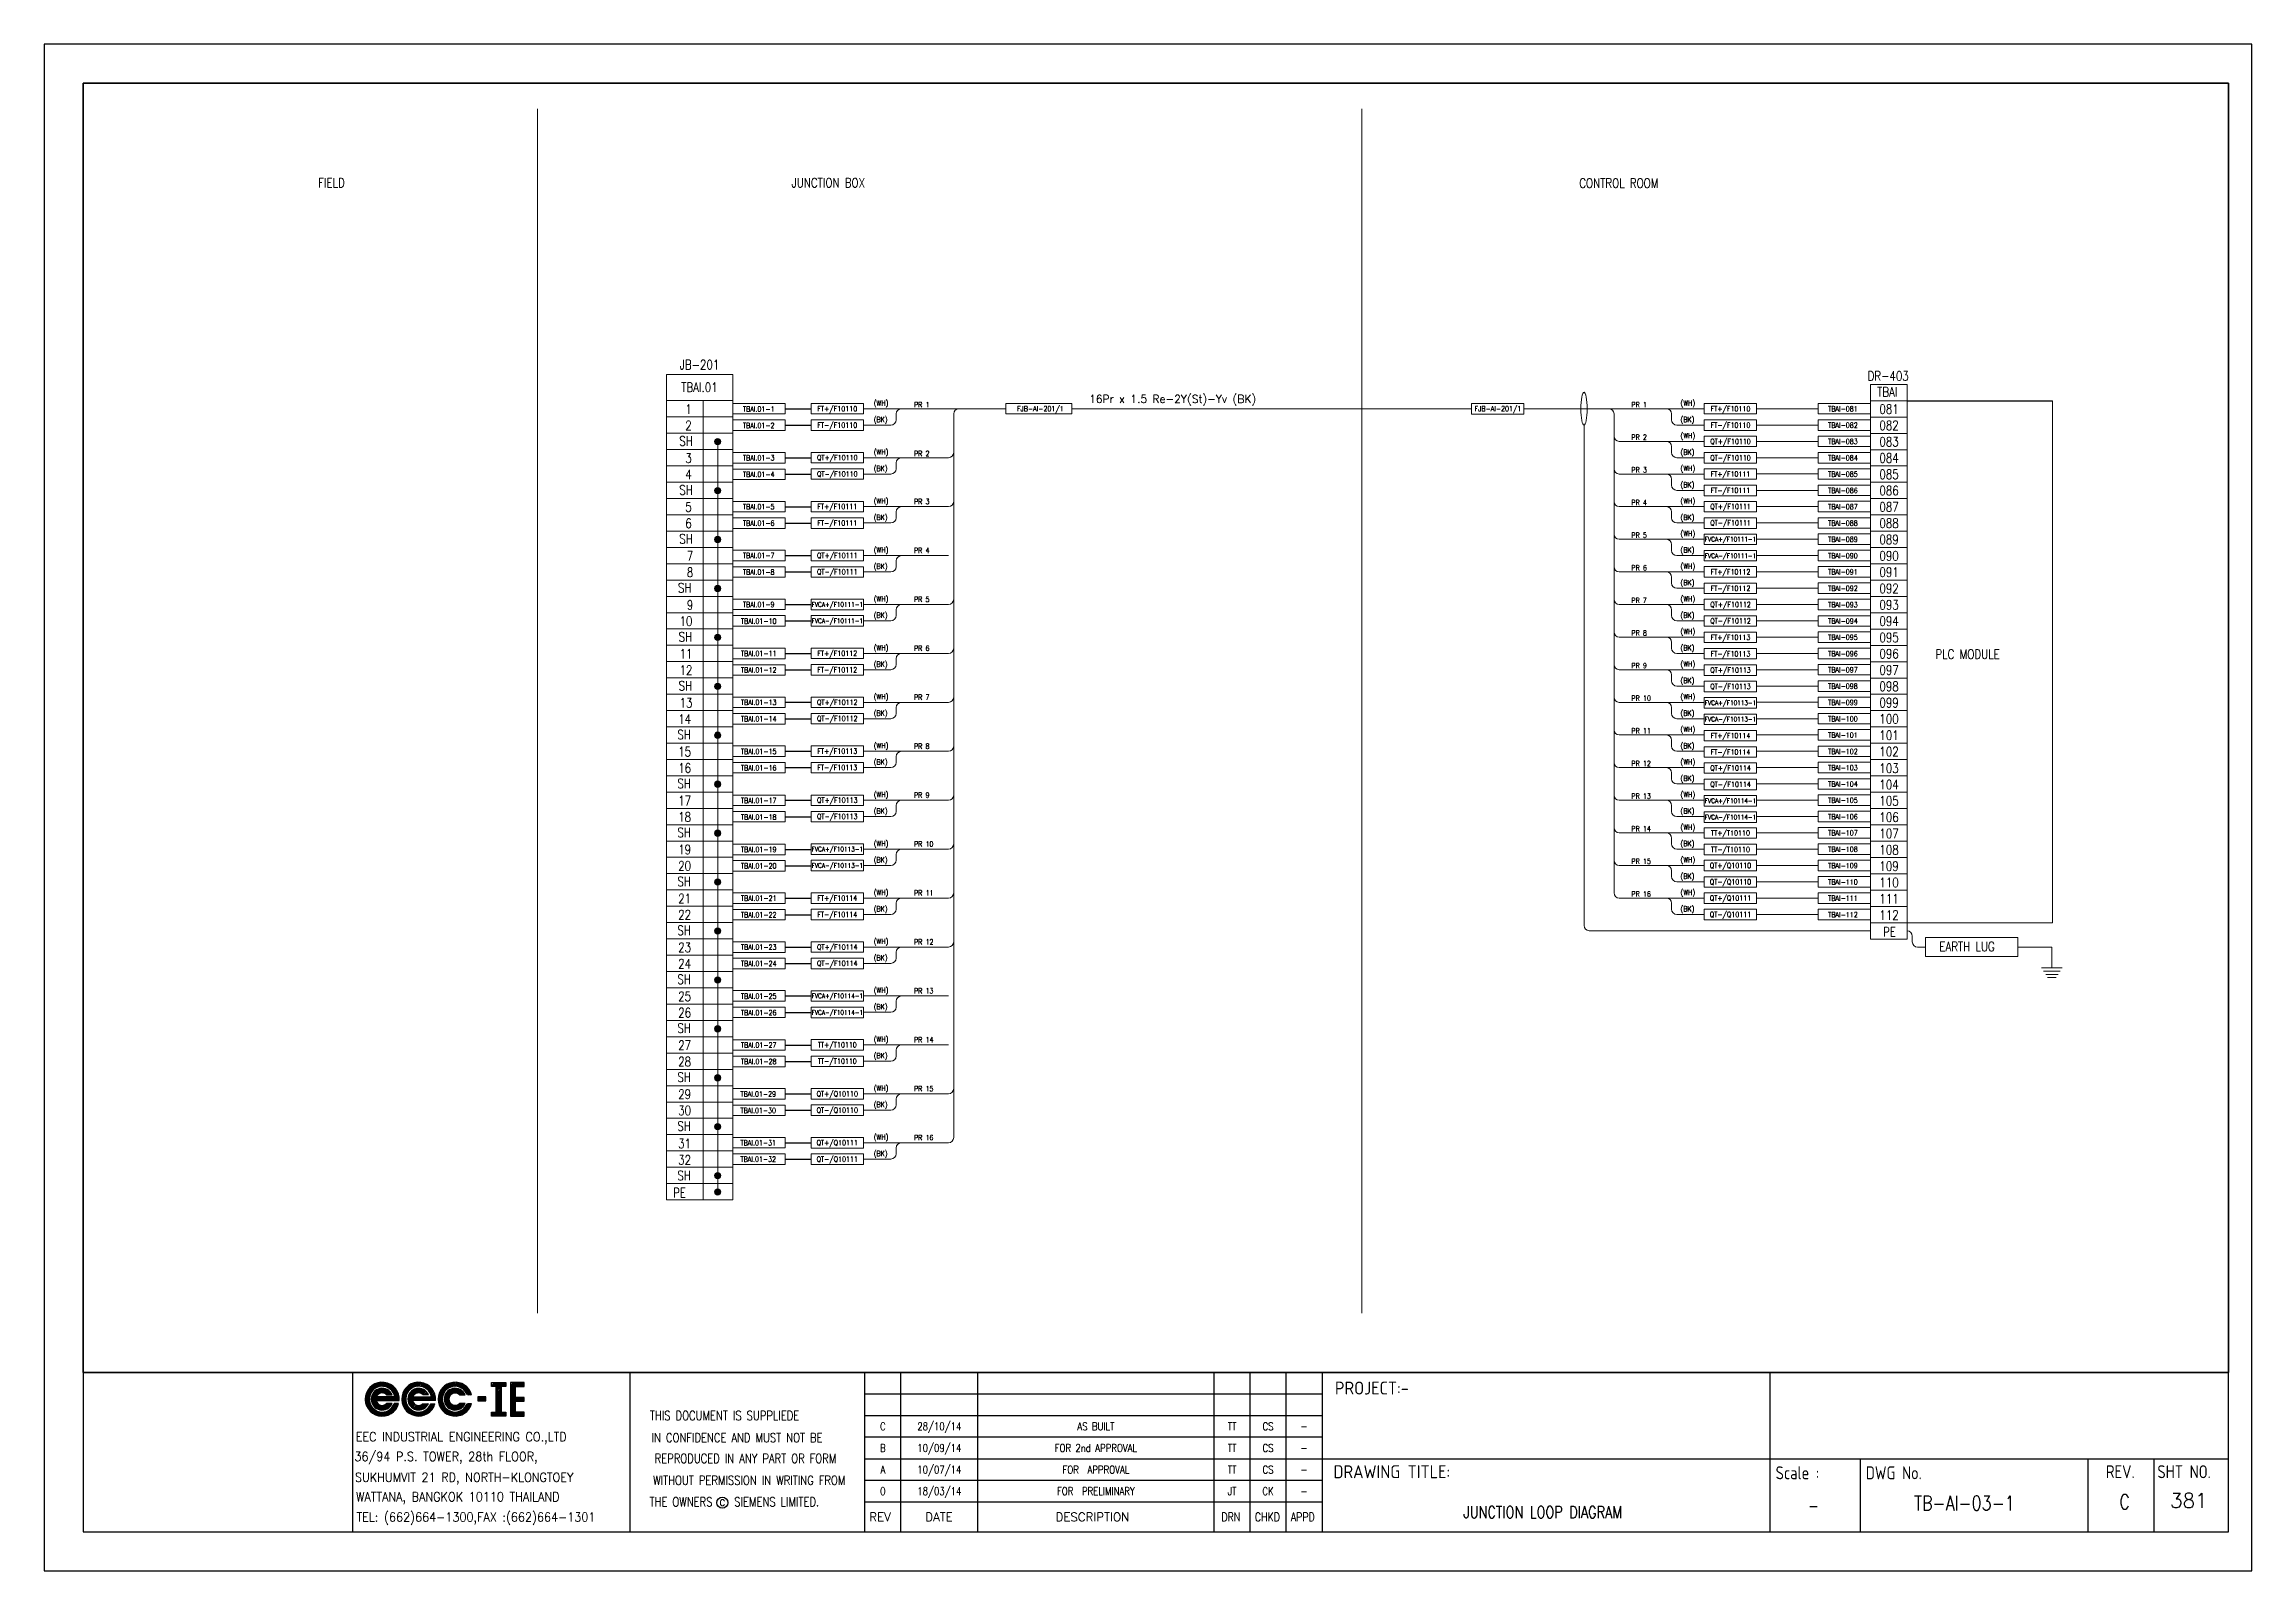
# Model space of a CAD drawing. Header units: millimetres. Extents: x -14942 to 24072, y -50285 to 2207.
# Drawn here: x 552.8 to 975.8, y -5296.9 to -5004.4 of the extents above; entities that cross this region are included whole.
import ezdxf
from ezdxf.enums import TextEntityAlignment as Align

# ---------------------------------------------------------------- set-up
doc = ezdxf.new("R2010")
doc.units = ezdxf.units.MM
doc.header["$MEASUREMENT"] = 0
doc.layers.get('0').update_dxf_attribs({"linetype": 'CONTINUOUS'})
for name, color, linetype in [('52049_PAPER A4$0$Frame_A1', 253, 'CONTINUOUS'), ('BEAM', 3, 'CONTINUOUS'), ('INSTRUMENT', 1, 'CONTINUOUS'), ('TEXT', 2, 'CONTINUOUS')]:
    doc.layers.add(name, color=color, linetype=linetype)
doc.styles.add('52049_PAPER A4$0$ISO Proportional', font='isocp.shx')
doc.styles.add('52049_PAPER A4$0$ROMANS', font='isocp.shx')
doc.styles.add('52049_PAPER A4$0$Romans-title', font='romans.shx')
doc.styles.add('ROMANS', font='romans')

# ---------------------------------------------------------------- blocks, each defined once
blk = doc.blocks.new('52049_PAPER A4$0$eec-ie')
at = {"layer": '52049_PAPER A4$0$Frame_A1', "color": 0, "lineweight": -3}
for p, q in [((0, 0), (0.87, 0.87)), ((0, -0.08), (0.3, 0.22)), ((0, -0.16), (0.26, 0.1)), ((0, -0.23), (0.24, 0)), ((0.01, 0.09), (0.78, 0.86)), ((0.04, 0.2), (0.68, 0.83)), ((0.09, 0.32), (0.55, 0.78)), ((0.26, 0.57), (0.3, 0.62)), ((0.34, -0.12), (1, 0.53)), ((0.35, -0.04), (0.92, 0.53)), ((0.35, -0.19), (1.07, 0.52)), ((0.36, 0.05), (0.82, 0.51)), ((0.37, -0.26), (0.66, 0.04)), ((0.39, -0.32), (0.74, 0.04)), ((0.4, 0.17), (0.7, 0.47)), ((0.41, -0.37), (0.82, 0.04)), ((1.69, 0.04), (0.64, 0.04)), ((0.65, 0.57), (0.96, 0.88)), ((0.68, -0.17), (0.9, 0.04)), ((0.76, -0.17), (0.98, 0.04)), ((0.77, 0.62), (1.03, 0.88)), ((0.84, -0.17), (1.05, 0.04)), ((0.87, 0.64), (1.1, 0.87)), ((0.87, 0.25), (1.13, 0.51)), ((0.92, -0.17), (1.13, 0.04)), ((0.95, 0.64), (1.17, 0.86)), ((0.96, 0.26), (1.19, 0.49)), ((1, -0.17), (1.21, 0.04)), ((1.03, 0.64), (1.23, 0.84)), ((1.03, 0.25), (1.24, 0.46)), ((1.07, -0.17), (1.29, 0.04)), ((1.09, 0.24), (1.29, 0.44)), ((1.1, 0.63), (1.29, 0.82)), ((1.15, 0.21), (1.34, 0.4)), ((1.15, -0.17), (1.37, 0.04)), ((1.16, 0.62), (1.35, 0.8)), ((1.19, 0.18), (1.38, 0.37)), ((1.22, 0.6), (1.4, 0.78)), ((1.22, 0.15), (1.54, 0.15)), ((1.23, -0.17), (1.44, 0.04)), ((1.25, 0.15), (1.42, 0.33)), ((1.28, 0.57), (1.45, 0.75)), ((1.31, -0.17), (1.52, 0.04)), ((1.32, 0.15), (1.46, 0.29)), ((1.33, 0.55), (1.5, 0.72)), ((1.38, 0.52), (1.54, 0.69)), ((1.39, -0.17), (1.6, 0.04)), ((1.4, 0.15), (1.49, 0.24)), ((1.42, 0.49), (1.59, 0.65)), ((1.46, 0.45), (1.63, 0.62)), ((1.46, -0.17), (1.68, 0.04)), ((1.48, 0.15), (1.52, 0.19)), ((1.5, 0.41), (1.67, 0.58)), ((1.54, 0.37), (1.71, 0.54)), ((1.54, -0.17), (1.9, 0.18)), ((1.57, 0.33), (1.74, 0.49)), ((1.6, 0.28), (1.77, 0.45)), ((1.62, -0.17), (1.91, 0.12)), ((1.63, 0.23), (1.8, 0.4)), ((1.65, 0.17), (1.83, 0.35)), ((1.67, 0.11), (1.86, 0.3)), ((1.69, 0.05), (1.88, 0.24)), ((1.7, -0.17), (1.93, 0.06)), ((2.09, -0.09), (2.37, 0.19)), ((2.1, -0.01), (2.51, 0.41)), ((2.1, -0.17), (2.34, 0.08)), ((2.11, 0.08), (2.88, 0.86)), ((2.13, 0.18), (2.78, 0.83)), ((2.18, 0.31), (2.65, 0.78)), ((2.31, 0.52), (2.45, 0.65)), ((2.44, -0.05), (3.02, 0.52)), ((2.44, -0.13), (3.1, 0.52)), ((2.45, -0.2), (2.78, 0.13)), ((2.46, 0.04), (2.93, 0.51)), ((2.46, -0.26), (2.76, 0.04)), ((2.48, -0.32), (2.84, 0.04)), ((2.49, 0.15), (2.81, 0.47)), ((2.56, 0.45), (2.97, 0.87)), ((2.72, -0.17), (2.92, 0.04)), ((2.73, 0.04), (3.79, 0.04)), ((2.77, 0.59), (3.06, 0.87)), ((2.79, -0.17), (3, 0.04)), ((2.84, 0.19), (3.17, 0.51)), ((2.87, -0.17), (3.08, 0.04)), ((2.89, 0.63), (3.13, 0.87)), ((2.95, -0.17), (3.15, 0.04)), ((2.98, 0.64), (3.2, 0.86)), ((2.98, 0.26), (3.23, 0.5)), ((3.03, -0.17), (3.23, 0.04)), ((3.06, 0.65), (3.27, 0.85)), ((3.07, 0.26), (3.29, 0.48)), ((3.11, -0.17), (3.31, 0.04)), ((3.14, 0.64), (3.33, 0.83)), ((3.14, 0.25), (3.34, 0.46)), ((3.18, -0.17), (3.39, 0.04)), ((3.2, 0.24), (3.39, 0.43)), ((3.21, 0.63), (3.39, 0.81)), ((3.25, 0.21), (3.44, 0.4)), ((3.26, -0.17), (3.47, 0.04)), ((3.27, 0.62), (3.44, 0.79)), ((3.29, 0.18), (3.48, 0.36)), ((3.62, 0.16), (3.31, 0.16)), ((3.33, 0.6), (3.5, 0.77)), ((3.34, -0.17), (3.54, 0.04)), ((3.36, 0.16), (3.52, 0.32)), ((3.38, 0.57), (3.55, 0.74)), ((3.42, -0.17), (3.62, 0.04)), ((3.43, 0.55), (3.59, 0.71)), ((3.43, 0.16), (3.55, 0.28)), ((3.48, 0.52), (3.64, 0.68)), ((3.5, -0.17), (3.7, 0.04)), ((3.51, 0.16), (3.58, 0.23)), ((3.52, 0.48), (3.68, 0.64)), ((3.57, 0.45), (3.72, 0.61)), ((3.57, -0.17), (3.78, 0.04)), ((3.59, 0.16), (3.61, 0.18)), ((3.6, 0.41), (3.76, 0.57)), ((3.64, 0.37), (3.8, 0.53)), ((3.65, -0.17), (3.99, 0.17)), ((3.67, 0.32), (3.83, 0.48)), ((3.7, 0.27), (3.87, 0.44)), ((3.73, 0.22), (3.9, 0.39)), ((3.73, -0.17), (4, 0.11)), ((3.75, 0.17), (3.92, 0.34)), ((3.77, 0.11), (3.95, 0.28)), ((3.79, 0.05), (3.97, 0.23)), ((3.81, -0.17), (4.02, 0.04)), ((4.18, -0.03), (4.57, 0.36)), ((4.18, -0.11), (4.47, 0.18)), ((4.18, -0.18), (4.43, 0.07)), ((4.19, 0.06), (5, 0.86)), ((4.21, 0.16), (4.9, 0.84)), ((4.25, 0.28), (4.78, 0.8)), ((4.34, 0.45), (4.61, 0.71)), ((4.53, -0.15), (5.2, 0.53)), ((4.53, -0.07), (5.13, 0.53)), ((4.54, 0.02), (5.04, 0.52)), ((4.54, -0.22), (4.86, 0.1)), ((4.57, 0.12), (4.93, 0.49)), ((4.69, 0.48), (5.08, 0.87)), ((4.69, 0.32), (4.73, 0.37)), ((4.88, 0.59), (5.16, 0.88)), ((4.96, 0.2), (5.27, 0.52)), ((4.99, 0.63), (5.24, 0.87)), ((5.08, 0.64), (5.31, 0.86)), ((5.09, 0.25), (5.33, 0.5)), ((5.16, 0.64), (5.37, 0.85)), ((5.17, 0.26), (5.39, 0.48)), ((5.24, 0.64), (5.43, 0.83)), ((5.24, 0.25), (5.44, 0.46)), ((5.3, 0.63), (5.49, 0.82)), ((5.3, 0.23), (5.49, 0.43)), ((5.35, 0.2), (5.54, 0.39)), ((5.37, 0.61), (5.55, 0.79)), ((5.39, 0.17), (5.58, 0.36)), ((5.4, 0.15), (5.72, 0.15)), ((5.42, 0.59), (5.6, 0.77)), ((5.46, 0.15), (5.62, 0.32)), ((5.48, 0.57), (5.65, 0.74)), ((5.53, 0.54), (5.7, 0.71)), ((5.53, 0.15), (5.65, 0.27)), ((5.58, 0.51), (5.74, 0.68)), ((5.61, 0.15), (5.68, 0.23)), ((5.62, 0.47), (5.79, 0.64)), ((5.66, 0.44), (5.83, 0.6)), ((5.69, 0.15), (5.71, 0.18)), ((5.7, 0.4), (5.87, 0.56)), ((5.73, 0.36), (5.9, 0.52)), ((5.77, 0.31), (5.94, 0.48)), ((5.8, 0.26), (5.97, 0.43)), ((5.82, 0.21), (6, 0.38)), ((5.85, 0.15), (6.02, 0.33)), ((6.09, 0.15), (5.85, 0.15)), ((5.92, 0.15), (6.05, 0.28)), ((6, 0.15), (6.07, 0.22)), ((6.08, 0.15), (6.09, 0.16)), ((6.9, 0.04), (6.46, 0.04)), ((6.46, 0.04), (6.46, -0.18)), ((6.46, -0.01), (6.51, 0.04)), ((6.46, -0.09), (6.59, 0.04)), ((6.46, -0.17), (6.66, 0.04)), ((6.52, -0.18), (6.74, 0.04)), ((6.6, -0.18), (6.82, 0.04)), ((6.68, -0.18), (6.9, 0.04)), ((6.9, -0.18), (6.9, 0.04)), ((7.23, 0.68), (7.41, 0.86)), ((7.27, 0.64), (7.49, 0.86)), ((7.35, 0.64), (7.57, 0.86)), ((7.43, 0.64), (7.65, 0.86)), ((7.5, 0.64), (7.72, 0.86)), ((7.51, 0.57), (7.8, 0.86)), ((7.51, 0.49), (7.88, 0.86)), ((7.51, 0.41), (7.96, 0.86)), ((7.51, 0.34), (7.78, 0.61)), ((7.51, 0.26), (7.78, 0.53)), ((7.51, 0.18), (7.78, 0.45)), ((7.51, 0.1), (7.78, 0.38)), ((7.51, 0.02), (7.78, 0.3)), ((7.51, -0.05), (7.78, 0.22)), ((7.51, -0.13), (7.78, 0.14)), ((7.51, -0.21), (7.78, 0.07)), ((7.82, 0.64), (8.04, 0.86)), ((7.89, 0.64), (8.06, 0.81)), ((7.97, 0.64), (8.06, 0.73)), ((8.05, 0.64), (8.06, 0.65)), ((8.33, 0.46), (8.74, 0.86)), ((8.33, 0.54), (8.66, 0.86)), ((8.33, 0.38), (8.82, 0.86)), ((8.33, 0.69), (8.5, 0.86)), ((8.33, 0.62), (8.58, 0.86)), ((8.33, 0.3), (8.61, 0.58)), ((8.33, 0.23), (8.61, 0.5)), ((8.33, 0.15), (8.61, 0.42)), ((8.33, 0.07), (8.61, 0.35)), ((8.33, -0.01), (8.61, 0.27)), ((8.33, -0.09), (8.61, 0.19)), ((8.33, -0.16), (8.61, 0.11)), ((8.33, -0.24), (8.61, 0.03)), ((8.33, -0.4), (8.74, 0.01)), ((8.33, -0.32), (8.66, 0.01)), ((8.33, -0.48), (8.82, 0.01)), ((8.67, 0.64), (8.89, 0.86)), ((8.68, -0.21), (8.9, 0.01)), ((8.75, 0.64), (8.97, 0.86)), ((8.75, -0.21), (8.97, 0.01)), ((8.83, 0.64), (9.05, 0.86)), ((8.83, -0.21), (9.05, 0.01)), ((8.91, 0.64), (9.11, 0.84)), ((8.99, 0.64), (9.11, 0.76)), ((9.06, 0.64), (9.11, 0.69)), ((0.02, -0.3), (0.23, -0.08)), ((0.03, -0.36), (0.23, -0.16)), ((0.05, -0.42), (0.24, -0.23)), ((0.07, -0.47), (0.26, -0.29)), ((0.1, -0.53), (0.27, -0.35)), ((0.12, -0.58), (0.3, -0.4)), ((0.15, -0.63), (0.32, -0.46)), ((0.19, -0.67), (0.35, -0.5)), ((0.22, -0.72), (0.39, -0.55)), ((0.26, -0.76), (0.42, -0.59)), ((0.3, -0.8), (0.46, -0.63)), ((0.34, -0.83), (0.5, -0.67)), ((0.38, -0.87), (0.55, -0.7)), ((0.42, -0.9), (0.59, -0.73)), ((0.44, -0.42), (0.64, -0.22)), ((0.47, -0.47), (0.66, -0.27)), ((0.47, -0.93), (0.65, -0.76)), ((0.5, -0.51), (0.69, -0.32)), ((0.52, -0.96), (0.7, -0.78)), ((0.54, -0.55), (0.73, -0.36)), ((0.58, -0.59), (0.78, -0.39)), ((0.58, -0.98), (0.76, -0.8)), ((0.62, -0.17), (1.94, -0.17)), ((0.63, -0.62), (0.83, -0.42)), ((0.63, -1.01), (0.82, -0.82)), ((0.68, -0.65), (0.89, -0.44)), ((0.69, -1.03), (0.89, -0.83)), ((0.73, -0.67), (0.96, -0.45)), ((0.75, -1.04), (0.96, -0.83)), ((0.79, -0.69), (1.04, -0.44)), ((0.82, -1.05), (1.04, -0.83)), ((0.85, -0.71), (1.19, -0.37)), ((0.89, -1.06), (1.14, -0.81)), ((0.92, -0.72), (1.29, -0.34)), ((0.96, -1.07), (1.25, -0.77)), ((1, -0.72), (1.37, -0.34)), ((1.04, -1.06), (1.76, -0.34)), ((1.09, -0.71), (1.45, -0.34)), ((1.13, -1.05), (1.84, -0.34)), ((1.2, -0.67), (1.53, -0.34)), ((1.54, -0.34), (1.22, -0.34)), ((1.23, -1.03), (1.9, -0.36)), ((1.35, -0.99), (1.86, -0.48)), ((1.53, -0.88), (1.76, -0.66)), ((1.65, -0.38), (1.68, -0.34)), ((1.91, -0.34), (1.66, -0.34)), ((1.78, -0.17), (1.94, -0.01)), ((1.85, -0.17), (1.94, -0.09)), ((1.93, -0.17), (1.94, -0.17)), ((2.1, -0.24), (2.32, -0.02)), ((2.11, -0.3), (2.32, -0.1)), ((2.13, -0.36), (2.32, -0.17)), ((2.15, -0.42), (2.33, -0.24)), ((2.17, -0.48), (2.35, -0.3)), ((2.2, -0.53), (2.37, -0.36)), ((2.22, -0.58), (2.39, -0.42)), ((2.25, -0.63), (2.42, -0.47)), ((2.29, -0.68), (2.45, -0.51)), ((2.32, -0.72), (2.48, -0.56)), ((2.36, -0.76), (2.52, -0.6)), ((2.4, -0.8), (2.56, -0.64)), ((2.44, -0.84), (2.6, -0.68)), ((2.48, -0.87), (2.64, -0.71)), ((2.51, -0.38), (2.71, -0.17)), ((2.53, -0.9), (2.69, -0.74)), ((2.54, -0.43), (2.73, -0.23)), ((2.57, -0.47), (2.76, -0.28)), ((2.58, -0.93), (2.74, -0.77)), ((2.6, -0.51), (2.79, -0.33)), ((2.63, -0.96), (2.8, -0.79)), ((2.64, -0.55), (2.83, -0.37)), ((2.68, -0.98), (2.86, -0.81)), ((2.69, -0.59), (2.87, -0.4)), ((4.02, -0.17), (2.71, -0.17)), ((2.73, -0.62), (2.93, -0.43)), ((2.74, -1.01), (2.92, -0.82)), ((2.78, -0.65), (2.99, -0.44)), ((2.8, -1.02), (2.99, -0.83)), ((2.84, -0.67), (3.06, -0.45)), ((2.86, -1.04), (3.06, -0.84)), ((2.9, -0.69), (3.14, -0.44)), ((2.92, -1.05), (3.14, -0.83)), ((2.96, -0.7), (3.32, -0.35)), ((2.99, -1.06), (3.24, -0.81)), ((3.03, -0.71), (3.39, -0.35)), ((3.07, -1.06), (3.36, -0.77)), ((3.11, -0.71), (3.47, -0.35)), ((3.15, -1.06), (3.86, -0.35)), ((3.2, -0.7), (3.55, -0.35)), ((3.24, -1.04), (3.94, -0.35)), ((3.31, -0.35), (3.62, -0.35)), ((3.32, -0.65), (3.62, -0.36)), ((3.35, -1.02), (3.98, -0.38)), ((3.48, -0.97), (3.93, -0.51)), ((3.74, -0.39), (3.78, -0.35)), ((3.76, -0.35), (3.99, -0.35)), ((3.89, -0.17), (4.02, -0.03)), ((3.96, -0.17), (4.03, -0.11)), ((4.19, -0.25), (4.42, -0.03)), ((4.21, -0.32), (4.41, -0.11)), ((4.22, -0.38), (4.42, -0.18)), ((4.24, -0.44), (4.43, -0.25)), ((4.26, -0.49), (4.45, -0.31)), ((4.29, -0.54), (4.47, -0.37)), ((4.32, -0.59), (4.49, -0.42)), ((4.35, -0.64), (4.52, -0.47)), ((4.38, -0.69), (4.55, -0.52)), ((4.42, -0.73), (4.58, -0.56)), ((4.45, -0.77), (4.62, -0.6)), ((4.49, -0.81), (4.66, -0.64)), ((4.53, -0.84), (4.7, -0.68)), ((4.56, -0.28), (4.8, -0.03)), ((4.58, -0.33), (4.8, -0.11)), ((4.58, -0.88), (4.75, -0.71)), ((4.6, -0.39), (4.81, -0.18)), ((4.62, -0.91), (4.8, -0.74)), ((4.63, -0.44), (4.83, -0.24)), ((4.66, -0.48), (4.86, -0.29)), ((4.67, -0.94), (4.85, -0.77)), ((4.7, -0.52), (4.89, -0.33)), ((4.72, -0.97), (4.9, -0.79)), ((4.74, -0.56), (4.93, -0.37)), ((4.78, -0.6), (4.98, -0.4)), ((4.78, -0.99), (4.96, -0.81)), ((4.83, -0.63), (5.03, -0.43)), ((4.83, -1.01), (5.03, -0.82)), ((4.88, -0.66), (5.09, -0.44)), ((4.89, -1.03), (5.1, -0.83)), ((4.93, -0.68), (5.17, -0.45)), ((4.96, -1.05), (5.17, -0.83)), ((4.99, -0.7), (5.26, -0.43)), ((5.02, -1.06), (5.26, -0.82)), ((5.06, -0.71), (5.43, -0.34)), ((5.09, -1.06), (5.36, -0.8)), ((5.13, -0.72), (5.5, -0.34)), ((5.17, -1.07), (5.49, -0.75)), ((5.21, -0.71), (5.58, -0.34)), ((5.25, -1.06), (5.97, -0.34)), ((5.3, -0.7), (5.66, -0.34)), ((5.35, -1.05), (6.05, -0.34)), ((5.72, -0.34), (5.4, -0.34)), ((5.43, -0.65), (5.71, -0.37)), ((5.45, -1.02), (6.07, -0.4)), ((5.58, -0.96), (6.02, -0.53)), ((5.81, -0.43), (5.89, -0.34)), ((5.85, -0.34), (6.09, -0.34)), ((6.46, -0.18), (6.9, -0.18)), ((6.75, -0.18), (6.9, -0.04)), ((6.83, -0.18), (6.9, -0.12)), ((7.23, -0.95), (7.34, -0.84)), ((7.23, -0.88), (7.26, -0.84)), ((7.23, -1.03), (7.42, -0.84)), ((7.28, -1.07), (7.5, -0.84)), ((7.35, -1.07), (7.78, -0.64)), ((7.43, -1.07), (7.78, -0.71)), ((7.51, -0.29), (7.78, -0.01)), ((7.51, -0.37), (7.78, -0.09)), ((7.51, -0.44), (7.78, -0.17)), ((7.51, -0.52), (7.78, -0.25)), ((7.51, -0.6), (7.78, -0.32)), ((7.51, -0.68), (7.78, -0.4)), ((7.51, -0.76), (7.78, -0.48)), ((7.51, -0.83), (7.78, -0.56)), ((7.51, -1.07), (7.78, -0.79)), ((7.59, -1.07), (7.81, -0.84)), ((7.67, -1.07), (7.89, -0.84)), ((7.74, -1.07), (7.96, -0.84)), ((7.82, -1.07), (8.04, -0.84)), ((7.9, -1.07), (8.06, -0.91)), ((7.98, -1.07), (8.06, -0.98)), ((8.06, -1.07), (8.06, -1.06)), ((8.33, -0.55), (8.61, -0.28)), ((8.33, -0.63), (8.61, -0.36)), ((8.33, -0.71), (8.61, -0.43)), ((8.33, -0.79), (8.61, -0.51)), ((8.33, -0.86), (8.61, -0.59)), ((8.33, -0.94), (8.61, -0.67)), ((8.33, -1.02), (8.61, -0.75)), ((8.37, -1.07), (8.61, -0.82)), ((8.45, -1.07), (8.67, -0.84)), ((8.52, -1.07), (8.74, -0.84)), ((8.6, -1.07), (8.82, -0.84)), ((8.68, -1.07), (8.9, -0.84)), ((8.76, -1.07), (8.98, -0.84)), ((8.84, -1.07), (9.06, -0.84)), ((8.91, -0.21), (9.11, -0.02)), ((8.91, -1.07), (9.11, -0.87)), ((8.99, -0.21), (9.11, -0.09)), ((8.99, -1.07), (9.11, -0.95)), ((9.07, -0.21), (9.11, -0.17)), ((9.07, -1.07), (9.11, -1.03))]:
    blk.add_line(p, q, dxfattribs=at)
for points in [[(7.23, 0.86), (8.06, 0.86), (8.06, 0.64), (7.78, 0.64), (7.78, -0.84), (8.06, -0.84), (8.06, -1.07), (7.23, -1.07), (7.23, -0.84), (7.51, -0.84), (7.51, 0.64), (7.23, 0.64)], [(8.61, 0.01), (8.61, 0.64), (9.11, 0.64), (9.11, 0.86), (8.33, 0.86), (8.33, -1.07), (9.11, -1.07), (9.11, -0.84), (8.61, -0.84), (8.61, -0.21), (9.11, -0.21), (9.11, 0.01)]]:
    blk.add_lwpolyline(points, close=True, dxfattribs=at)
for centre, radius, start, end in [((0.97, -0.09), 0.972, 355.3439, 345.1466), ((0.97, -0.09), 0.737, 10.5243, 340.256), ((0.97, -0.09), 0.623, 23.5697, 336.4303), ((0.97, -0.09), 0.354, 44.7876, 157.6107), ((3.06, -0.09), 0.967, 355.6074, 344.7747), ((3.06, -0.09), 0.742, 10.0766, 339.9937), ((3.06, -0.09), 0.618, 24.2545, 335.7455), ((3.06, -0.09), 0.358, 45.1096, 158.7579), ((5.15, -0.09), 0.972, 14.8534, 345.1466), ((5.15, -0.09), 0.737, 19.744, 340.256), ((5.15, -0.09), 0.623, 23.5697, 336.4303), ((5.15, -0.09), 0.354, 44.7876, 315.2124), ((0.97, -0.09), 0.354, 192.8901, 315.2124), ((3.06, -0.09), 0.358, 191.9242, 314.8904)]:
    blk.add_arc(centre, radius, start, end, dxfattribs=at)
blk = doc.blocks.new('52049_PAPER A4$0$eec logo')
at = {"color": 7, "xscale": 2.786697286423482, "yscale": 2.786697286423482, "zscale": 2.786697286423482}
blk.add_blockref('52049_PAPER A4$0$eec-ie', (50.01, 25.95), dxfattribs=at)
blk = doc.blocks.new('FJB')
at = {"color": 3}
for p, q in [((-415.5, 38.01), (-4.5, 38.01)), ((-363.94, 38.01), (-363.94, 7.5)), ((-310.77, 38.01), (-310.77, 7.5)), ((-265.75, 7.5), (-265.75, 38.01)), ((-258.85, 7.5), (-258.85, 38.01)), ((-244.11, 7.5), (-244.11, 38.01)), ((-198.84, 7.5), (-198.84, 38.01)), ((-191.95, 7.5), (-191.95, 38.01)), ((-185.05, 7.5), (-185.05, 38.01)), ((-178.16, 38.01), (-178.16, 7.5)), ((-92.38, 38.01), (-92.38, 7.5)), ((-178.16, 21.46), (-4.5, 21.46)), ((-75.06, 21.46), (-75.06, 7.5)), ((-31.4, 21.46), (-31.4, 7.5)), ((-18.75, 21.46), (-18.75, 7.5)), ((-265.75, 13.19), (-178.16, 13.19))]:
    blk.add_line(p, q, dxfattribs=at)
at = {"color": 1}
for p, q in [((-178.16, 33.87), (-265.75, 33.87)), ((-265.75, 29.74), (-178.16, 29.74)), ((-178.16, 25.6), (-265.75, 25.6)), ((-265.75, 21.46), (-178.16, 21.46)), ((-178.16, 17.33), (-265.75, 17.33))]:
    blk.add_line(p, q, dxfattribs=at)
at = {"color": 7}
for p, q in [((-4.5, 38.01), (-96.38, 38.01)), ((-92.38, 38.01), (-92.38, 19.85))]:
    blk.add_line(p, q, dxfattribs=at)
blk.add_lwpolyline([(0, 0), (0, 292.5), (-423, 292.5), (-423, 0)], close=True, dxfattribs=at)
blk.add_lwpolyline([(-415.5, 285), (-4.5, 285), (-4.5, 38.01), (-415.5, 38.01)], close=True)
at = {"color": 3}
blk.add_lwpolyline([(-4.5, 7.5), (-4.5, 285), (-415.5, 285), (-415.5, 7.5)], close=True, dxfattribs=at)
at = {"color": 2}
blk.add_circle((-293.05, 13.05), 1.05, dxfattribs=at)
at = {"color": 3, "xscale": 1.200000000000001, "yscale": 1.200000000000001, "zscale": 1.200000000000001}
blk.add_blockref('52049_PAPER A4$0$eec logo', (-421.49, 2.05), dxfattribs=at)
at = {"color": 2, "style": '52049_PAPER A4$0$ISO Proportional'}
for s, height, p in [('PROJECT:-', 2.482, (-168.61, 35.02)), ('DRAWING TITLE:', 2.4821, (-164.78, 18.99))]:
    blk.add_text(s, height=height, dxfattribs=at).set_placement(p, align=Align.MIDDLE_CENTER)
at = {"color": 2, "style": '52049_PAPER A4$0$Romans-title', "width": 0.8}
for s, p in [('THIS DOCUMENT IS SUPPLIEDE', (-292.63, 29.75)), ('IN CONFIDENCE AND MUST NOT BE', (-290.24, 25.51)), (' REPRODUCED IN ANY PART OR FORM', (-289.1, 21.53)), (' WITHOUT PERMISSION IN WRITING FROM ', (-287.9, 17.35)), ('THE OWNERS   SIEMENS LIMITED. ', (-290.28, 13.22))]:
    blk.add_text(s, height=1.75, dxfattribs=at).set_placement(p, align=Align.MIDDLE)
at = {"color": 2, "style": '52049_PAPER A4$0$Romans-title'}
for s, height, width, p in [('EEC INDUSTRIAL ENGINEERING CO.,LTD', 1.75, 0.9, (-363.31, 24.81)), ('36/94 P.S. TOWER, 28th FLOOR,', 1.75, 0.9, (-363.55, 21.03, -1.75)), ('SUKHUMVIT 21 RD, NORTH-KLONGTOEY', 1.75, 0.9, (-363.45, 17.05, -1.75)), ('WATTANA, BANGKOK 10110 THAILAND ', 1.75, 0.9, (-363.25, 13.31, -1.75)), ('TEL: (662)664-1300,FAX :(662)664-1301', 1.75, 0.9, (-363.14, 9.42, -1.75)), ('DRN', 1.655, 0.8, (-197.44, 9.49)), ('CHKD', 1.655, 0.8, (-191.03, 9.49)), ('APPD', 1.655, 0.8, (-184.14, 9.49))]:
    blk.add_text(s, height=height, dxfattribs=dict(at, width=width)).set_placement(p)
at = {"color": 2}
for s, height, style, width, p in [('C', 1.5, '52049_PAPER A4$0$Romans-title', 0.8, (-262.3, 27.67)), ('28/10/14', 1.5, '52049_PAPER A4$0$Romans-title', 0.8, (-251.48, 27.67)), ('AS BUILT', 1.5, '52049_PAPER A4$0$Romans-title', 0.8, (-221.48, 27.67)), ('TT', 1.5, '52049_PAPER A4$0$Romans-title', 0.8, (-195.39, 27.67)), ('CS', 1.5, '52049_PAPER A4$0$Romans-title', 0.8, (-188.5, 27.67)), ('-', 1.5, '52049_PAPER A4$0$Romans-title', 0.8, (-181.6, 27.67)), ('B', 1.5, '52049_PAPER A4$0$Romans-title', 0.8, (-262.3, 23.53)), ('10/09/14', 1.5, '52049_PAPER A4$0$Romans-title', 0.8, (-251.48, 23.53)), ('FOR 2nd APPROVAL', 1.5, '52049_PAPER A4$0$Romans-title', 0.8, (-221.48, 23.53)), ('TT', 1.5, '52049_PAPER A4$0$Romans-title', 0.8, (-195.39, 23.53)), ('CS', 1.5, '52049_PAPER A4$0$Romans-title', 0.8, (-188.5, 23.53)), ('-', 1.5, '52049_PAPER A4$0$Romans-title', 0.8, (-181.6, 23.53)), ('A', 1.5, '52049_PAPER A4$0$Romans-title', 0.8, (-262.3, 19.39)), ('10/07/14', 1.5, '52049_PAPER A4$0$Romans-title', 0.8, (-251.48, 19.39)), ('FOR  APPROVAL', 1.5, '52049_PAPER A4$0$Romans-title', 0.8, (-221.48, 19.39)), ('TT', 1.5, '52049_PAPER A4$0$Romans-title', 0.8, (-195.39, 19.39)), ('CS', 1.5, '52049_PAPER A4$0$Romans-title', 0.8, (-188.5, 19.39)), ('-', 1.5, '52049_PAPER A4$0$Romans-title', 0.8, (-181.6, 19.39)), ('Scale :', 2.482, '52049_PAPER A4$0$ROMANS', 0.9, (-87.06, 18.78)), ('DWG No.', 2.482, '52049_PAPER A4$0$ROMANS', 0.9, (-68.61, 18.78)), ('REV.', 2.482, '52049_PAPER A4$0$ROMANS', 0.9, (-25.21, 18.99)), ('SHT NO.', 2.482, '52049_PAPER A4$0$ROMANS', 0.9, (-12.98, 18.99)), ('0', 1.5, '52049_PAPER A4$0$Romans-title', 0.8, (-262.3, 15.26)), ('18/03/14', 1.5, '52049_PAPER A4$0$Romans-title', 0.8, (-251.48, 15.26)), ('FOR  PRELIMINARY', 1.5, '52049_PAPER A4$0$Romans-title', 0.8, (-221.48, 15.26)), ('JT', 1.5, '52049_PAPER A4$0$Romans-title', 0.8, (-195.39, 15.26)), ('CK', 1.5, '52049_PAPER A4$0$Romans-title', 0.8, (-188.5, 15.26)), ('-', 1.5, '52049_PAPER A4$0$Romans-title', 0.8, (-181.6, 15.26)), ('C', 2.8, '52049_PAPER A4$0$Romans-title', 0.8, (-24.36, 13.21)), ('-', 2.25, '52049_PAPER A4$0$Romans-title', 0.8, (-84, 12.48))]:
    blk.add_text(s, height=height, dxfattribs=dict(at, style=style, width=width)).set_placement(p, align=Align.MIDDLE_CENTER)
at = {"color": 2, "style": '52049_PAPER A4$0$Romans-title'}
blk.add_text('C', height=1.19, dxfattribs=at).set_placement((-293.05, 13.05), align=Align.MIDDLE)
for s, height, p in [('REV', 1.655, (-264.9, 9.49)), ('DATE', 1.655, (-254.17, 9.49)), ('DESCRIPTION', 1.6548, (-229.2, 9.49))]:
    blk.add_text(s, height=height, dxfattribs=at).set_placement(p)
at = {"layer": 'TEXT', "style": 'ROMANS', "width": 0.8}
blk.add_text('JUNCTION LOOP DIAGRAM ', height=2.25, dxfattribs=at).set_placement((-135.27, 11.24), align=Align.MIDDLE_CENTER)

msp = doc.modelspace()

# ---------------------------------------------------------------- hatches: boundary and pattern name
at = {"layer": 'INSTRUMENT', "lineweight": 13}
for points in [[(682.51, -5080.53, 1), (681.29, -5080.53, 1)], [(682.51, -5089.91, 1), (681.29, -5089.91, 1)], [(682.51, -5099.28, 1), (681.29, -5099.28, 1)], [(682.51, -5108.66, 1), (681.29, -5108.66, 1)], [(682.51, -5118.03, 1), (681.29, -5118.03, 1)], [(682.51, -5127.41, 1), (681.29, -5127.41, 1)], [(682.51, -5136.78, 1), (681.29, -5136.78, 1)], [(682.51, -5146.16, 1), (681.29, -5146.16, 1)], [(682.51, -5155.53, 1), (681.29, -5155.53, 1)], [(682.51, -5164.91, 1), (681.29, -5164.91, 1)], [(682.51, -5174.28, 1), (681.29, -5174.28, 1)], [(682.51, -5183.66, 1), (681.29, -5183.66, 1)], [(682.51, -5193.03, 1), (681.29, -5193.03, 1)], [(682.51, -5202.41, 1), (681.29, -5202.41, 1)], [(682.51, -5211.78, 1), (681.29, -5211.78, 1)], [(682.51, -5211.78, 1), (681.29, -5211.78, 1)], [(682.51, -5221.16, 1), (681.29, -5221.16, 1)], [(682.51, -5221.16, 1), (681.29, -5221.16, 1)], [(682.51, -5224.28, 1), (681.29, -5224.28, 1)], [(682.51, -5224.28, 1), (681.29, -5224.28, 1)]]:
    msp.add_hatch(color=7, dxfattribs=at).paths.add_polyline_path(points)

# ---------------------------------------------------------------- linework, layer by layer
at = {"layer": 'BEAM', "color": 7, "lineweight": 13, "ltscale": 0.3}
for p, q in [((647.38, -5247.49), (647.38, -5016.74)), ((805.29, -5247.49), (805.29, -5016.74))]:
    msp.add_line(p, q, dxfattribs=at)
at = {"layer": 'INSTRUMENT', "color": 7, "lineweight": 13}
for p, q in [((902.76, -5069.57), (909.78, -5069.57)), ((902.76, -5072.69), (902.76, -5069.57)), ((909.78, -5072.69), (909.78, -5069.57)), ((672.07, -5072.67), (684.77, -5072.67)), ((672.07, -5072.67), (672.07, -5225.8)), ((684.77, -5075.8), (672.07, -5075.8)), ((679.1, -5072.67), (679.1, -5207.05)), ((684.77, -5072.67), (684.77, -5225.8)), ((709.82, -5074.23), (722.44, -5074.23)), ((716.09, -5076.36), (716.09, -5075.23)), ((722.44, -5074.23), (737.07, -5074.23)), ((727.11, -5075.23), (727.11, -5204.48)), ((749.77, -5074.22), (826.32, -5074.22)), ((870.93, -5074.23), (836.36, -5074.23)), ((853.64, -5075.23), (853.64, -5116.98)), ((870.93, -5074.23), (858.31, -5074.23)), ((864.66, -5076.36), (864.66, -5075.23)), ((892.73, -5074.22), (880.96, -5074.22)), ((902.76, -5072.69), (909.78, -5072.69)), ((902.76, -5072.69), (902.76, -5172.69)), ((909.78, -5072.69), (902.76, -5072.69)), ((909.78, -5075.82), (902.76, -5075.82)), ((909.78, -5072.69), (909.78, -5172.69)), ((672.07, -5078.92), (684.77, -5078.92)), ((684.77, -5078.92), (672.07, -5078.92)), ((709.82, -5077.36), (715.09, -5077.36)), ((847.88, -5077.39), (847.88, -5173.23)), ((870.93, -5077.36), (865.66, -5077.36)), ((892.73, -5077.36), (880.96, -5077.36)), ((902.76, -5078.94), (909.78, -5078.94)), ((909.78, -5078.94), (902.76, -5078.94)), ((684.77, -5082.05), (672.07, -5082.05)), ((681.9, -5080.53), (681.9, -5203.92)), ((709.82, -5083.61), (726.11, -5083.61)), ((870.93, -5080.48), (854.64, -5080.48)), ((864.66, -5082.61), (864.66, -5081.48)), ((870.93, -5083.61), (865.66, -5083.61)), ((892.73, -5080.47), (880.96, -5080.47)), ((892.73, -5083.61), (880.96, -5083.61)), ((909.78, -5082.07), (902.76, -5082.07)), ((672.07, -5085.17), (684.77, -5085.17)), ((684.77, -5085.17), (672.07, -5085.17)), ((684.77, -5088.3), (672.07, -5088.3)), ((709.82, -5086.73), (715.09, -5086.73)), ((716.09, -5085.73), (716.09, -5084.61)), ((870.93, -5086.73), (854.64, -5086.73)), ((864.66, -5088.86), (864.66, -5087.73)), ((892.73, -5086.72), (880.96, -5086.72)), ((902.76, -5085.19), (909.78, -5085.19)), ((909.78, -5085.19), (902.76, -5085.19)), ((909.78, -5088.32), (902.76, -5088.32)), ((684.77, -5091.42), (672.07, -5091.42)), ((672.07, -5091.42), (684.77, -5091.42)), ((870.93, -5089.86), (865.66, -5089.86)), ((892.73, -5089.86), (880.96, -5089.86)), ((909.78, -5091.44), (902.76, -5091.44)), ((902.76, -5091.44), (909.78, -5091.44)), ((684.77, -5094.55), (672.07, -5094.55)), ((709.82, -5092.98), (726.11, -5092.98)), ((709.82, -5096.11), (715.09, -5096.11)), ((716.09, -5095.11), (716.09, -5093.98)), ((870.93, -5092.98), (854.64, -5092.98)), ((864.66, -5095.11), (864.66, -5093.98)), ((870.93, -5096.11), (865.66, -5096.11)), ((892.73, -5092.97), (880.96, -5092.97)), ((892.73, -5096.11), (880.96, -5096.11)), ((909.78, -5094.57), (902.76, -5094.57)), ((672.07, -5097.67), (684.77, -5097.67)), ((684.77, -5097.67), (672.07, -5097.67)), ((684.77, -5100.8), (672.07, -5100.8)), ((870.93, -5099.23), (854.64, -5099.23)), ((864.66, -5101.36), (864.66, -5100.23)), ((892.73, -5099.22), (880.96, -5099.22)), ((902.76, -5097.69), (909.78, -5097.69)), ((909.78, -5097.69), (902.76, -5097.69)), ((909.78, -5100.82), (902.76, -5100.82)), ((684.77, -5103.92), (672.07, -5103.92)), ((672.07, -5103.92), (684.77, -5103.92)), ((709.82, -5102.36), (726.11, -5102.36)), ((709.82, -5105.48), (715.09, -5105.48)), ((716.09, -5104.48), (716.09, -5103.36)), ((870.93, -5105.48), (854.64, -5105.48)), ((870.93, -5102.36), (865.66, -5102.36)), ((892.73, -5102.36), (880.96, -5102.36)), ((892.73, -5105.47), (880.96, -5105.47)), ((909.78, -5103.94), (902.76, -5103.94)), ((902.76, -5103.94), (909.78, -5103.94)), ((684.77, -5107.05), (672.07, -5107.05)), ((864.66, -5107.61), (864.66, -5106.48)), ((870.93, -5108.61), (865.66, -5108.61)), ((892.73, -5108.61), (880.96, -5108.61)), ((909.78, -5107.07), (902.76, -5107.07)), ((684.77, -5110.17), (672.07, -5110.17)), ((672.07, -5110.17), (684.77, -5110.17)), ((684.77, -5113.3), (672.07, -5113.3)), ((709.82, -5111.73), (726.11, -5111.73)), ((716.09, -5113.86), (716.09, -5112.73)), ((870.93, -5111.73), (854.64, -5111.73)), ((864.66, -5113.86), (864.66, -5112.73)), ((892.73, -5111.73), (880.96, -5111.73)), ((909.78, -5110.19), (902.76, -5110.19)), ((902.76, -5110.19), (909.78, -5110.19)), ((909.78, -5113.32), (902.76, -5113.32)), ((672.07, -5116.42), (684.77, -5116.42)), ((684.77, -5116.42), (672.07, -5116.42)), ((709.82, -5114.86), (715.09, -5114.86)), ((853.64, -5116.98), (853.64, -5166.98)), ((870.93, -5117.98), (854.64, -5117.98)), ((870.93, -5114.86), (865.66, -5114.86)), ((892.73, -5114.88), (880.96, -5114.88)), ((892.73, -5117.98), (880.96, -5117.98)), ((902.76, -5116.44), (909.78, -5116.44)), ((909.78, -5116.44), (902.76, -5116.44)), ((672.07, -5119.55), (684.77, -5119.55)), ((684.77, -5119.55), (672.07, -5119.55)), ((709.82, -5121.11), (726.11, -5121.11)), ((716.09, -5123.23), (716.09, -5122.11)), ((864.66, -5120.11), (864.66, -5118.98)), ((870.93, -5121.11), (865.66, -5121.11)), ((892.73, -5121.13), (880.96, -5121.13)), ((902.76, -5119.57), (909.78, -5119.57)), ((909.78, -5119.57), (902.76, -5119.57)), ((672.07, -5122.67), (684.77, -5122.67)), ((684.77, -5122.67), (672.07, -5122.67)), ((684.77, -5125.8), (672.07, -5125.8)), ((709.82, -5124.23), (715.09, -5124.23)), ((870.93, -5124.23), (854.64, -5124.23)), ((864.66, -5126.36), (864.66, -5125.23)), ((892.73, -5124.22), (880.96, -5124.22)), ((902.76, -5122.69), (909.78, -5122.69)), ((909.78, -5122.69), (902.76, -5122.69)), ((909.78, -5125.82), (902.76, -5125.82)), ((672.07, -5128.92), (684.77, -5128.92)), ((684.77, -5128.92), (672.07, -5128.92)), ((709.82, -5130.48), (726.11, -5130.48)), ((870.93, -5130.48), (854.64, -5130.48)), ((870.93, -5127.36), (865.66, -5127.36)), ((892.73, -5127.36), (880.96, -5127.36)), ((892.73, -5130.47), (880.96, -5130.47)), ((902.76, -5128.94), (909.78, -5128.94)), ((909.78, -5128.94), (902.76, -5128.94)), ((684.77, -5132.05), (672.07, -5132.05)), ((672.07, -5135.17), (684.77, -5135.17)), ((684.77, -5135.17), (672.07, -5135.17)), ((709.82, -5133.61), (715.09, -5133.61)), ((716.09, -5132.61), (716.09, -5131.48)), ((864.66, -5132.61), (864.66, -5131.48)), ((870.93, -5133.61), (865.66, -5133.61)), ((892.73, -5133.61), (880.96, -5133.61)), ((909.78, -5132.07), (902.76, -5132.07)), ((902.76, -5135.19), (909.78, -5135.19)), ((909.78, -5135.19), (902.76, -5135.19)), ((684.77, -5138.3), (672.07, -5138.3)), ((870.93, -5136.73), (854.64, -5136.73)), ((864.66, -5138.86), (864.66, -5137.73)), ((892.73, -5136.72), (880.96, -5136.72)), ((909.78, -5138.32), (902.76, -5138.32)), ((684.77, -5141.42), (672.07, -5141.42)), ((672.07, -5141.42), (684.77, -5141.42)), ((709.82, -5139.86), (726.11, -5139.86)), ((709.82, -5142.98), (715.09, -5142.98)), ((716.09, -5141.98), (716.09, -5140.86)), ((870.93, -5142.98), (854.64, -5142.98)), ((870.93, -5139.86), (865.66, -5139.86)), ((892.73, -5139.86), (880.96, -5139.86)), ((892.73, -5142.97), (880.96, -5142.97)), ((909.78, -5141.44), (902.76, -5141.44)), ((902.76, -5141.44), (909.78, -5141.44)), ((684.77, -5144.55), (672.07, -5144.55)), ((672.07, -5147.67), (684.77, -5147.67)), ((684.77, -5147.67), (672.07, -5147.67)), ((864.66, -5145.11), (864.66, -5143.98)), ((870.93, -5146.11), (865.66, -5146.11)), ((892.73, -5146.11), (880.96, -5146.11)), ((909.78, -5144.57), (902.76, -5144.57)), ((902.76, -5147.69), (909.78, -5147.69)), ((909.78, -5147.69), (902.76, -5147.69)), ((684.77, -5150.8), (672.07, -5150.8)), ((709.82, -5149.23), (726.11, -5149.23)), ((716.09, -5151.36), (716.09, -5150.23)), ((870.93, -5149.23), (854.64, -5149.23)), ((864.66, -5151.36), (864.66, -5150.23)), ((892.73, -5149.22), (880.96, -5149.22)), ((909.78, -5150.82), (902.76, -5150.82)), ((684.77, -5153.92), (672.07, -5153.92)), ((672.07, -5153.92), (684.77, -5153.92)), ((709.82, -5152.36), (715.09, -5152.36)), ((870.93, -5155.48), (854.64, -5155.48)), ((870.93, -5152.36), (865.66, -5152.36)), ((892.73, -5152.36), (880.96, -5152.36)), ((892.73, -5155.47), (880.96, -5155.47)), ((909.78, -5153.94), (902.76, -5153.94)), ((902.76, -5153.94), (909.78, -5153.94)), ((684.77, -5157.05), (672.07, -5157.05)), ((684.77, -5160.17), (672.07, -5160.17)), ((672.07, -5160.17), (684.77, -5160.17)), ((709.82, -5158.61), (726.11, -5158.61)), ((716.09, -5160.73), (716.09, -5159.61)), ((864.66, -5157.61), (864.66, -5156.48)), ((870.93, -5158.61), (865.66, -5158.61)), ((892.73, -5158.61), (880.96, -5158.61)), ((909.78, -5157.07), (902.76, -5157.07)), ((909.78, -5160.19), (902.76, -5160.19)), ((902.76, -5160.19), (909.78, -5160.19)), ((684.77, -5163.3), (672.07, -5163.3)), ((709.82, -5161.73), (715.09, -5161.73)), ((870.93, -5161.73), (854.64, -5161.73)), ((864.66, -5163.86), (864.66, -5162.73)), ((892.73, -5161.73), (880.96, -5161.73)), ((909.78, -5163.32), (902.76, -5163.32)), ((672.07, -5166.42), (684.77, -5166.42)), ((684.77, -5166.42), (672.07, -5166.42)), ((709.82, -5167.98), (726.11, -5167.98)), ((716.09, -5170.11), (716.09, -5168.98)), ((870.93, -5167.98), (854.64, -5167.98)), ((864.66, -5170.11), (864.66, -5168.98)), ((870.93, -5164.86), (865.66, -5164.86)), ((892.73, -5164.88), (880.96, -5164.88)), ((892.73, -5167.98), (880.96, -5167.98)), ((902.76, -5166.44), (909.78, -5166.44)), ((909.78, -5166.44), (902.76, -5166.44)), ((672.07, -5169.55), (684.77, -5169.55)), ((684.77, -5169.55), (672.07, -5169.55)), ((672.07, -5172.67), (684.77, -5172.67)), ((684.77, -5172.67), (672.07, -5172.67)), ((709.82, -5171.11), (715.09, -5171.11)), ((870.93, -5171.11), (865.66, -5171.11)), ((892.73, -5171.13), (880.96, -5171.13)), ((902.76, -5169.57), (909.78, -5169.57)), ((909.78, -5169.57), (902.76, -5169.57)), ((902.76, -5172.69), (902.76, -5175.82)), ((902.76, -5172.69), (909.78, -5172.69)), ((909.78, -5172.69), (902.76, -5172.69)), ((902.76, -5172.69), (909.78, -5172.69)), ((909.78, -5172.69), (902.76, -5172.69)), ((909.78, -5172.69), (909.78, -5175.82)), ((672.07, -5175.8), (684.77, -5175.8)), ((684.77, -5175.8), (672.07, -5175.8)), ((709.82, -5177.36), (726.11, -5177.36)), ((902.76, -5174.25), (848.88, -5174.23)), ((909.78, -5175.82), (902.76, -5175.82)), ((910.78, -5176.38), (910.78, -5175.25)), ((911.78, -5177.38), (913.33, -5177.37)), ((913.33, -5175.56), (930.99, -5175.56)), ((913.33, -5179.19), (913.33, -5175.56)), ((930.99, -5175.56), (930.99, -5179.19)), ((930.99, -5177.37), (937.53, -5177.37)), ((937.53, -5177.37), (937.53, -5181.34)), ((684.77, -5178.92), (672.07, -5178.92)), ((709.82, -5180.48), (715.09, -5180.48)), ((716.09, -5179.48), (716.09, -5178.36)), ((930.99, -5179.19), (913.33, -5179.19)), ((935.55, -5181.34), (935.55, -5181.34)), ((935.55, -5181.34), (937.53, -5181.34)), ((937.53, -5181.34), (939.5, -5181.34)), ((937.53, -5181.34), (937.53, -5181.34)), ((672.07, -5182.05), (684.77, -5182.05)), ((684.77, -5182.05), (672.07, -5182.05)), ((684.77, -5185.17), (672.07, -5185.17)), ((935.93, -5181.95), (937.53, -5181.95)), ((936.34, -5182.61), (937.53, -5182.61)), ((936.71, -5183.22), (937.53, -5183.22)), ((937.53, -5181.95), (939.13, -5181.95)), ((937.53, -5182.61), (938.72, -5182.61)), ((937.53, -5183.22), (938.35, -5183.22)), ((684.77, -5188.3), (672.07, -5188.3)), ((672.07, -5188.3), (684.77, -5188.3)), ((709.82, -5186.73), (726.11, -5186.73)), ((709.82, -5189.86), (715.09, -5189.86)), ((716.09, -5188.86), (716.09, -5187.73)), ((684.77, -5191.42), (672.07, -5191.42)), ((684.77, -5194.55), (672.07, -5194.55)), ((672.07, -5194.55), (684.77, -5194.55)), ((684.77, -5197.67), (672.07, -5197.67)), ((709.82, -5196.11), (726.11, -5196.11)), ((716.09, -5198.23), (716.09, -5197.11)), ((672.07, -5200.8), (684.77, -5200.8)), ((684.77, -5200.8), (672.07, -5200.8)), ((709.82, -5199.23), (715.09, -5199.23)), ((672.07, -5203.92), (684.77, -5203.92)), ((684.77, -5203.92), (672.07, -5203.92)), ((672.07, -5203.92), (684.77, -5203.92)), ((684.77, -5203.92), (672.07, -5203.92)), ((672.07, -5203.92), (684.77, -5203.92)), ((684.77, -5203.92), (672.07, -5203.92)), ((672.07, -5203.92), (684.77, -5203.92)), ((684.77, -5203.92), (672.07, -5203.92)), ((672.07, -5203.92), (684.77, -5203.92)), ((684.77, -5203.92), (672.07, -5203.92)), ((684.77, -5207.05), (672.07, -5207.05)), ((679.1, -5203.92), (679.1, -5216.42)), ((681.9, -5203.92), (681.9, -5214.91)), ((709.82, -5205.48), (726.11, -5205.48)), ((716.09, -5207.61), (716.09, -5206.48)), ((727.11, -5204.48), (727.11, -5213.86)), ((672.07, -5210.17), (684.77, -5210.17)), ((684.77, -5210.17), (672.07, -5210.17)), ((709.82, -5208.61), (715.09, -5208.61)), ((684.77, -5213.3), (672.07, -5213.3)), ((672.07, -5213.3), (684.77, -5213.3)), ((684.77, -5213.3), (672.07, -5213.3)), ((672.07, -5213.3), (684.77, -5213.3)), ((684.77, -5213.3), (672.07, -5213.3)), ((672.07, -5213.3), (684.77, -5213.3)), ((684.77, -5213.3), (672.07, -5213.3)), ((672.07, -5213.3), (684.77, -5213.3)), ((684.77, -5213.3), (672.07, -5213.3)), ((672.07, -5213.3), (684.77, -5213.3)), ((684.77, -5213.3), (672.07, -5213.3)), ((679.1, -5213.3), (679.1, -5225.8)), ((681.9, -5213.3), (681.9, -5224.28)), ((709.82, -5214.86), (726.11, -5214.86)), ((672.07, -5216.42), (684.77, -5216.42)), ((684.77, -5216.42), (672.07, -5216.42)), ((684.77, -5216.42), (672.07, -5216.42)), ((672.07, -5219.55), (684.77, -5219.55)), ((684.77, -5219.55), (672.07, -5219.55)), ((709.82, -5217.98), (715.09, -5217.98)), ((716.09, -5216.98), (716.09, -5215.86)), ((684.77, -5222.67), (672.07, -5222.67)), ((672.07, -5225.8), (684.77, -5225.8)), ((684.77, -5225.8), (672.07, -5225.8))]:
    msp.add_line(p, q, dxfattribs=at)
at = {"layer": 'INSTRUMENT', "color": 7}
for p, q in [((694.81, -5074.22), (699.79, -5074.22)), ((909.78, -5072.69), (937.64, -5072.69)), ((694.81, -5077.37), (699.79, -5077.37)), ((694.81, -5083.63), (699.79, -5083.63)), ((694.81, -5086.79), (699.79, -5086.79)), ((694.81, -5092.99), (699.79, -5092.99)), ((694.81, -5096.14), (699.79, -5096.14)), ((694.81, -5102.35), (699.79, -5102.35)), ((694.81, -5105.5), (699.79, -5105.5)), ((694.81, -5111.7), (699.79, -5111.7)), ((694.81, -5114.85), (699.79, -5114.85)), ((694.81, -5121.11), (699.79, -5121.11)), ((694.81, -5124.27), (699.79, -5124.27)), ((694.81, -5130.47), (699.79, -5130.47)), ((694.81, -5133.62), (699.79, -5133.62)), ((694.81, -5139.83), (699.79, -5139.83)), ((694.81, -5142.98), (699.79, -5142.98)), ((694.81, -5149.23), (699.79, -5149.23)), ((694.81, -5152.39), (699.79, -5152.39)), ((694.81, -5158.65), (699.79, -5158.65)), ((694.81, -5161.8), (699.79, -5161.8)), ((694.81, -5168.01), (699.79, -5168.01)), ((694.81, -5171.16), (699.79, -5171.16)), ((694.81, -5177.37), (699.79, -5177.37)), ((694.81, -5180.52), (699.79, -5180.52)), ((694.81, -5186.71), (699.79, -5186.71)), ((694.81, -5189.87), (699.79, -5189.87)), ((694.81, -5196.13), (699.79, -5196.13)), ((694.81, -5199.28), (699.79, -5199.28)), ((694.81, -5205.49), (699.79, -5205.49)), ((694.81, -5208.64), (699.79, -5208.64)), ((694.81, -5214.85), (699.79, -5214.85)), ((694.81, -5218), (699.79, -5218))]:
    msp.add_line(p, q, dxfattribs=at)
at = {"layer": 'INSTRUMENT', "color": 7, "lineweight": 13}
for points in [[(560.34, -5011.87), (971.34, -5011.87), (971.34, -5258.86), (560.34, -5258.86)], [(672.07, -5072.67), (684.77, -5072.67), (684.77, -5067.67), (672.07, -5067.67)], [(684.77, -5073.21), (694.81, -5073.21), (694.81, -5075.22), (684.77, -5075.22)], [(699.79, -5073.21), (709.82, -5073.21), (709.82, -5075.22), (699.79, -5075.22)], [(737.07, -5073.21), (749.77, -5073.21), (749.77, -5075.22), (737.07, -5075.22)], [(826.32, -5073.23), (836.36, -5073.23), (836.36, -5075.24), (826.32, -5075.24)], [(870.93, -5073.21), (880.96, -5073.21), (880.96, -5075.22), (870.93, -5075.22)], [(892.73, -5073.21), (902.76, -5073.21), (902.76, -5075.22), (892.73, -5075.22)], [(684.77, -5076.36), (694.81, -5076.36), (694.81, -5078.38), (684.77, -5078.38)], [(699.79, -5076.35), (709.82, -5076.35), (709.82, -5078.37), (699.79, -5078.37)], [(870.93, -5076.35), (880.96, -5076.35), (880.96, -5078.37), (870.93, -5078.37)], [(870.93, -5079.48), (880.96, -5079.48), (880.96, -5081.49), (870.93, -5081.49)], [(892.73, -5076.35), (902.76, -5076.35), (902.76, -5078.37), (892.73, -5078.37)], [(892.73, -5079.46), (902.76, -5079.46), (902.76, -5081.47), (892.73, -5081.47)], [(684.77, -5082.62), (694.81, -5082.62), (694.81, -5084.64), (684.77, -5084.64)], [(699.79, -5082.58), (709.82, -5082.58), (709.82, -5084.6), (699.79, -5084.6)], [(870.93, -5082.62), (880.96, -5082.62), (880.96, -5084.64), (870.93, -5084.64)], [(892.73, -5082.6), (902.76, -5082.6), (902.76, -5084.62), (892.73, -5084.62)], [(684.77, -5085.78), (694.81, -5085.78), (694.81, -5087.79), (684.77, -5087.79)], [(699.79, -5085.73), (709.82, -5085.73), (709.82, -5087.74), (699.79, -5087.74)], [(870.93, -5085.73), (880.96, -5085.73), (880.96, -5087.74), (870.93, -5087.74)], [(892.73, -5085.71), (902.76, -5085.71), (902.76, -5087.72), (892.73, -5087.72)], [(684.77, -5091.98), (694.81, -5091.98), (694.81, -5094), (684.77, -5094)], [(699.79, -5091.98), (709.82, -5091.98), (709.82, -5093.99), (699.79, -5093.99)], [(870.93, -5088.87), (880.96, -5088.87), (880.96, -5090.89), (870.93, -5090.89)], [(870.93, -5091.98), (880.96, -5091.98), (880.96, -5093.99), (870.93, -5093.99)], [(892.73, -5088.85), (902.76, -5088.85), (902.76, -5090.87), (892.73, -5090.87)], [(892.73, -5091.96), (902.76, -5091.96), (902.76, -5093.97), (892.73, -5093.97)], [(684.77, -5095.14), (694.81, -5095.14), (694.81, -5097.15), (684.77, -5097.15)], [(699.79, -5095.12), (709.82, -5095.12), (709.82, -5097.14), (699.79, -5097.14)], [(870.93, -5095.12), (880.96, -5095.12), (880.96, -5097.14), (870.93, -5097.14)], [(892.73, -5095.1), (902.76, -5095.1), (902.76, -5097.12), (892.73, -5097.12)], [(684.77, -5101.34), (694.81, -5101.34), (694.81, -5103.36), (684.77, -5103.36)], [(699.79, -5101.35), (709.82, -5101.35), (709.82, -5103.37), (699.79, -5103.37)], [(870.93, -5098.23), (880.96, -5098.23), (880.96, -5100.24), (870.93, -5100.24)], [(870.93, -5101.37), (880.96, -5101.37), (880.96, -5103.39), (870.93, -5103.39)], [(892.73, -5098.21), (902.76, -5098.21), (902.76, -5100.22), (892.73, -5100.22)], [(892.73, -5101.35), (902.76, -5101.35), (902.76, -5103.37), (892.73, -5103.37)], [(684.77, -5104.5), (694.81, -5104.5), (694.81, -5106.51), (684.77, -5106.51)], [(699.79, -5104.49), (709.82, -5104.49), (709.82, -5106.51), (699.79, -5106.51)], [(870.93, -5104.48), (880.96, -5104.48), (880.96, -5106.49), (870.93, -5106.49)], [(892.73, -5104.46), (902.76, -5104.46), (902.76, -5106.47), (892.73, -5106.47)], [(870.93, -5107.62), (880.96, -5107.62), (880.96, -5109.64), (870.93, -5109.64)], [(892.73, -5107.6), (902.76, -5107.6), (902.76, -5109.62), (892.73, -5109.62)], [(684.77, -5110.69), (694.81, -5110.69), (694.81, -5112.7), (684.77, -5112.7)], [(684.77, -5113.84), (694.81, -5113.84), (694.81, -5115.86), (684.77, -5115.86)], [(699.79, -5110.71), (709.82, -5110.71), (709.82, -5112.72), (699.79, -5112.72)], [(699.79, -5113.85), (709.82, -5113.85), (709.82, -5115.87), (699.79, -5115.87)], [(870.93, -5110.74), (880.96, -5110.74), (880.96, -5112.76), (870.93, -5112.76)], [(870.93, -5113.89), (880.96, -5113.89), (880.96, -5115.91), (870.93, -5115.91)], [(892.73, -5110.73), (902.76, -5110.73), (902.76, -5112.74), (892.73, -5112.74)], [(892.73, -5113.87), (902.76, -5113.87), (902.76, -5115.89), (892.73, -5115.89)], [(870.93, -5117.01), (880.96, -5117.01), (880.96, -5119.03), (870.93, -5119.03)], [(892.73, -5116.98), (902.76, -5116.98), (902.76, -5118.99), (892.73, -5118.99)], [(684.77, -5120.1), (694.81, -5120.1), (694.81, -5122.12), (684.77, -5122.12)], [(699.79, -5120.08), (709.82, -5120.08), (709.82, -5122.1), (699.79, -5122.1)], [(870.93, -5120.16), (880.96, -5120.16), (880.96, -5122.17), (870.93, -5122.17)], [(892.73, -5120.12), (902.76, -5120.12), (902.76, -5122.14), (892.73, -5122.14)], [(684.77, -5123.26), (694.81, -5123.26), (694.81, -5125.27), (684.77, -5125.27)], [(699.79, -5123.23), (709.82, -5123.23), (709.82, -5125.24), (699.79, -5125.24)], [(870.93, -5123.3), (880.96, -5123.3), (880.96, -5125.32), (870.93, -5125.32)], [(870.93, -5126.44), (880.96, -5126.44), (880.96, -5128.46), (870.93, -5128.46)], [(892.73, -5123.21), (902.76, -5123.21), (902.76, -5125.22), (892.73, -5125.22)], [(892.73, -5126.35), (902.76, -5126.35), (902.76, -5128.37), (892.73, -5128.37)], [(684.77, -5129.46), (694.81, -5129.46), (694.81, -5131.48), (684.77, -5131.48)], [(699.79, -5129.46), (709.82, -5129.46), (709.82, -5131.47), (699.79, -5131.47)], [(870.93, -5129.57), (880.96, -5129.57), (880.96, -5131.59), (870.93, -5131.59)], [(892.73, -5129.46), (902.76, -5129.46), (902.76, -5131.47), (892.73, -5131.47)], [(684.77, -5132.62), (694.81, -5132.62), (694.81, -5134.63), (684.77, -5134.63)], [(699.79, -5132.6), (709.82, -5132.6), (709.82, -5134.62), (699.79, -5134.62)], [(870.93, -5132.71), (880.96, -5132.71), (880.96, -5134.73), (870.93, -5134.73)], [(892.73, -5132.6), (902.76, -5132.6), (902.76, -5134.62), (892.73, -5134.62)], [(684.77, -5138.82), (694.81, -5138.82), (694.81, -5140.84), (684.77, -5140.84)], [(699.79, -5138.83), (709.82, -5138.83), (709.82, -5140.85), (699.79, -5140.85)], [(870.93, -5135.84), (880.96, -5135.84), (880.96, -5137.86), (870.93, -5137.86)], [(870.93, -5138.98), (880.96, -5138.98), (880.96, -5141), (870.93, -5141)], [(892.73, -5135.71), (902.76, -5135.71), (902.76, -5137.72), (892.73, -5137.72)], [(892.73, -5138.85), (902.76, -5138.85), (902.76, -5140.87), (892.73, -5140.87)], [(684.77, -5141.98), (694.81, -5141.98), (694.81, -5143.99), (684.77, -5143.99)], [(699.79, -5141.98), (709.82, -5141.98), (709.82, -5143.99), (699.79, -5143.99)], [(870.93, -5142.05), (880.96, -5142.05), (880.96, -5144.07), (870.93, -5144.07)], [(892.73, -5141.96), (902.76, -5141.96), (902.76, -5143.97), (892.73, -5143.97)], [(870.93, -5145.19), (880.96, -5145.19), (880.96, -5147.21), (870.93, -5147.21)], [(892.73, -5145.1), (902.76, -5145.1), (902.76, -5147.12), (892.73, -5147.12)], [(684.77, -5148.23), (694.81, -5148.23), (694.81, -5150.24), (684.77, -5150.24)], [(684.77, -5151.38), (694.81, -5151.38), (694.81, -5153.4), (684.77, -5153.4)], [(699.79, -5148.23), (709.82, -5148.23), (709.82, -5150.24), (699.79, -5150.24)], [(699.79, -5151.37), (709.82, -5151.37), (709.82, -5153.39), (699.79, -5153.39)], [(870.93, -5148.32), (880.96, -5148.32), (880.96, -5150.34), (870.93, -5150.34)], [(870.93, -5151.46), (880.96, -5151.46), (880.96, -5153.48), (870.93, -5153.48)], [(892.73, -5148.21), (902.76, -5148.21), (902.76, -5150.22), (892.73, -5150.22)], [(892.73, -5151.35), (902.76, -5151.35), (902.76, -5153.37), (892.73, -5153.37)], [(870.93, -5154.51), (880.96, -5154.51), (880.96, -5156.53), (870.93, -5156.53)], [(892.73, -5154.46), (902.76, -5154.46), (902.76, -5156.47), (892.73, -5156.47)], [(684.77, -5157.64), (694.81, -5157.64), (694.81, -5159.66), (684.77, -5159.66)], [(699.79, -5157.6), (709.82, -5157.6), (709.82, -5159.62), (699.79, -5159.62)], [(870.93, -5157.66), (880.96, -5157.66), (880.96, -5159.67), (870.93, -5159.67)], [(892.73, -5157.6), (902.76, -5157.6), (902.76, -5159.62), (892.73, -5159.62)], [(684.77, -5160.8), (694.81, -5160.8), (694.81, -5162.81), (684.77, -5162.81)], [(699.79, -5160.74), (709.82, -5160.74), (709.82, -5162.76), (699.79, -5162.76)], [(870.93, -5160.74), (880.96, -5160.74), (880.96, -5162.76), (870.93, -5162.76)], [(870.93, -5163.89), (880.96, -5163.89), (880.96, -5165.91), (870.93, -5165.91)], [(892.73, -5160.73), (902.76, -5160.73), (902.76, -5162.74), (892.73, -5162.74)], [(892.73, -5163.87), (902.76, -5163.87), (902.76, -5165.89), (892.73, -5165.89)], [(684.77, -5167), (694.81, -5167), (694.81, -5169.02), (684.77, -5169.02)], [(699.79, -5166.98), (709.82, -5166.98), (709.82, -5168.99), (699.79, -5168.99)], [(870.93, -5166.98), (880.96, -5166.98), (880.96, -5168.99), (870.93, -5168.99)], [(892.73, -5166.98), (902.76, -5166.98), (902.76, -5168.99), (892.73, -5168.99)], [(684.77, -5170.15), (694.81, -5170.15), (694.81, -5172.17), (684.77, -5172.17)], [(699.79, -5170.12), (709.82, -5170.12), (709.82, -5172.14), (699.79, -5172.14)], [(870.93, -5170.12), (880.96, -5170.12), (880.96, -5172.14), (870.93, -5172.14)], [(892.73, -5170.12), (902.76, -5170.12), (902.76, -5172.14), (892.73, -5172.14)], [(684.77, -5176.36), (694.81, -5176.36), (694.81, -5178.38), (684.77, -5178.38)], [(699.79, -5176.35), (709.82, -5176.35), (709.82, -5178.37), (699.79, -5178.37)], [(684.77, -5179.51), (694.81, -5179.51), (694.81, -5181.53), (684.77, -5181.53)], [(699.79, -5179.49), (709.82, -5179.49), (709.82, -5181.51), (699.79, -5181.51)], [(684.77, -5185.71), (694.81, -5185.71), (694.81, -5187.72), (684.77, -5187.72)], [(699.79, -5185.73), (709.82, -5185.73), (709.82, -5187.74), (699.79, -5187.74)], [(684.77, -5188.86), (694.81, -5188.86), (694.81, -5190.88), (684.77, -5190.88)], [(699.79, -5188.87), (709.82, -5188.87), (709.82, -5190.89), (699.79, -5190.89)], [(684.77, -5195.12), (694.81, -5195.12), (694.81, -5197.14), (684.77, -5197.14)], [(684.77, -5198.28), (694.81, -5198.28), (694.81, -5200.29), (684.77, -5200.29)], [(699.79, -5195.1), (709.82, -5195.1), (709.82, -5197.12), (699.79, -5197.12)], [(699.79, -5198.24), (709.82, -5198.24), (709.82, -5200.26), (699.79, -5200.26)], [(684.77, -5204.48), (694.81, -5204.48), (694.81, -5206.5), (684.77, -5206.5)], [(699.79, -5204.48), (709.82, -5204.48), (709.82, -5206.49), (699.79, -5206.49)], [(684.77, -5207.63), (694.81, -5207.63), (694.81, -5209.65), (684.77, -5209.65)], [(699.79, -5207.62), (709.82, -5207.62), (709.82, -5209.64), (699.79, -5209.64)], [(684.77, -5213.84), (694.81, -5213.84), (694.81, -5215.85), (684.77, -5215.85)], [(699.79, -5213.85), (709.82, -5213.85), (709.82, -5215.87), (699.79, -5215.87)], [(684.77, -5216.99), (694.81, -5216.99), (694.81, -5219.01), (684.77, -5219.01)], [(699.79, -5216.99), (709.82, -5216.99), (709.82, -5219.01), (699.79, -5219.01)]]:
    msp.add_lwpolyline(points, close=True, dxfattribs=at)
msp.add_lwpolyline([(937.64, -5072.69), (937.64, -5172.69), (909.78, -5172.69), (909.78, -5069.57)], dxfattribs=at)
for centre in [(681.9, -5080.53), (681.9, -5089.91), (681.9, -5099.28), (681.9, -5108.66), (681.9, -5118.03), (681.9, -5127.41), (681.9, -5136.78), (681.9, -5146.16), (681.9, -5155.53), (681.9, -5164.91), (681.9, -5174.28), (681.9, -5183.66), (681.9, -5193.03), (681.9, -5202.41), (681.9, -5211.78), (681.9, -5211.78), (681.9, -5221.16), (681.9, -5221.16), (681.9, -5224.28), (681.9, -5224.28)]:
    msp.add_circle(centre, 0.609, dxfattribs=at)
for centre, start, end in [((717.09, -5075.23), 90, 180), ((728.11, -5075.23), 90, 180), ((852.64, -5075.23), 0, 90), ((863.66, -5075.23), 0, 90), ((715.09, -5076.36), 270, 0), ((854.64, -5079.48), 180, 270), ((865.66, -5076.36), 180, 270), ((717.09, -5084.61), 90, 180), ((726.11, -5082.61), 270, 0), ((863.66, -5081.48), 0, 90), ((865.66, -5082.61), 180, 270), ((715.09, -5085.73), 270, 0), ((854.64, -5085.73), 180, 270), ((863.66, -5087.73), 0, 90), ((726.11, -5091.98), 270, 0), ((854.64, -5091.98), 180, 270), ((865.66, -5088.86), 180, 270), ((715.09, -5095.11), 270, 0), ((717.09, -5093.98), 90, 180), ((863.66, -5093.98), 0, 90), ((865.66, -5095.11), 180, 270), ((854.64, -5098.23), 180, 270), ((863.66, -5100.23), 0, 90), ((865.66, -5101.36), 180, 270), ((715.09, -5104.48), 270, 0), ((717.09, -5103.36), 90, 180), ((854.64, -5104.48), 180, 270), ((863.66, -5106.48), 0, 90), ((865.66, -5107.61), 180, 270), ((715.09, -5113.86), 270, 0), ((717.09, -5112.73), 90, 180), ((726.11, -5110.73), 270, 0), ((854.64, -5110.73), 180, 270), ((863.66, -5112.73), 0, 90), ((865.66, -5113.86), 180, 270), ((854.64, -5116.98), 180, 270), ((863.66, -5118.98), 0, 90), ((717.09, -5122.11), 90, 180), ((726.11, -5120.11), 270, 0), ((865.66, -5120.11), 180, 270), ((715.09, -5123.23), 270, 0), ((854.64, -5123.23), 180, 270), ((863.66, -5125.23), 0, 90), ((865.66, -5126.36), 180, 270), ((717.09, -5131.48), 90, 180), ((726.11, -5129.48), 270, 0), ((854.64, -5129.48), 180, 270), ((863.66, -5131.48), 0, 90), ((715.09, -5132.61), 270, 0), ((865.66, -5132.61), 180, 270), ((726.11, -5138.86), 270, 0), ((854.64, -5135.73), 180, 270), ((863.66, -5137.73), 0, 90), ((865.66, -5138.86), 180, 270), ((715.09, -5141.98), 270, 0), ((717.09, -5140.86), 90, 180), ((854.64, -5141.98), 180, 270), ((863.66, -5143.98), 0, 90), ((865.66, -5145.11), 180, 270), ((715.09, -5151.36), 270, 0), ((717.09, -5150.23), 90, 180), ((726.11, -5148.23), 270, 0), ((854.64, -5148.23), 180, 270), ((863.66, -5150.23), 0, 90), ((865.66, -5151.36), 180, 270), ((854.64, -5154.48), 180, 270), ((863.66, -5156.48), 0, 90), ((717.09, -5159.61), 90, 180), ((726.11, -5157.61), 270, 0), ((865.66, -5157.61), 180, 270), ((715.09, -5160.73), 270, 0), ((854.64, -5160.73), 180, 270), ((863.66, -5162.73), 0, 90), ((865.66, -5163.86), 180, 270), ((717.09, -5168.98), 90, 180), ((726.11, -5166.98), 270, 0), ((854.64, -5166.98), 180, 270), ((863.66, -5168.98), 0, 90), ((715.09, -5170.11), 270, 0), ((848.88, -5173.23), 180, 270), ((865.66, -5170.11), 180, 270), ((717.09, -5178.36), 90, 180), ((726.11, -5176.36), 270, 0), ((909.78, -5175.25), 0, 90), ((911.78, -5176.38), 180, 270), ((715.09, -5179.48), 270, 0), ((715.09, -5188.86), 270, 0), ((717.09, -5187.73), 90, 180), ((715.09, -5198.23), 270, 0), ((717.09, -5197.11), 90, 180), ((717.09, -5206.48), 90, 180), ((726.11, -5204.48), 270, 0), ((715.09, -5207.61), 270, 0), ((717.09, -5215.86), 90, 180), ((726.11, -5213.86), 270, 0), ((715.09, -5216.98), 270, 0)]:
    msp.add_arc(centre, 1, start, end, dxfattribs=at)
at = {"layer": 'INSTRUMENT', "color": 7, "lineweight": 13, "extrusion": (0, 0, -1)}
msp.add_ellipse((847.88, -5074.23), major_axis=(0, -3.16), ratio=0.189417, dxfattribs=at)

# ---------------------------------------------------------------- block references
at = {"layer": 'INSTRUMENT', "color": 7, "lineweight": 13}
msp.add_blockref('FJB', (975.84, -5296.87), dxfattribs=at)

# ---------------------------------------------------------------- texts
at = {"layer": 'TEXT', "color": 7, "lineweight": 13, "style": 'ROMANS', "width": 0.8}
for s, height, p in [('FIELD', 1.8, (605.33, -5031.82)), ('JUNCTION BOX', 1.8, (696.05, -5031.82)), ('CONTROL ROOM', 1.8, (846.97, -5031.9)), ('TBAI.01', 1.8, (674.91, -5071.01)), ('TBAI', 1.8, (904.04, -5071.9)), ('1', 1.8, (675.68, -5075.21)), ('(WH)', 1, (711.79, -5073.64)), ('(BK)', 1, (711.79, -5076.79)), ('PR 1', 1, (719.5, -5073.94)), ('FJB-AI-201/1', 1, (739.24, -5074.71)), ('FJB-AI-201/1', 1, (826.92, -5074.71)), ('PR 1', 1, (856.96, -5073.94)), ('(WH)', 1, (866.37, -5073.64)), ('(BK)', 1, (866.37, -5076.79)), ('SH', 1.8, (674.54, -5081.31)), ('2', 1.8, (675.68, -5078.33)), ('PR 2', 1, (856.96, -5080.19)), ('(WH)', 1, (866.37, -5079.89)), ('3', 1.8, (675.68, -5084.58)), ('(WH)', 1, (711.79, -5083.02)), ('PR 2', 1, (719.5, -5083.31)), ('(BK)', 1, (866.37, -5083.04)), ('4', 1.8, (675.68, -5087.71)), ('(BK)', 1, (711.79, -5086.16)), ('PR 3', 1, (856.96, -5086.44)), ('(WH)', 1, (866.37, -5086.14)), ('(BK)', 1, (866.37, -5089.29)), ('SH', 1.8, (674.54, -5090.69)), ('5', 1.8, (675.68, -5093.96)), ('(WH)', 1, (711.79, -5092.39)), ('PR 3', 1, (719.5, -5092.49)), ('PR 4', 1, (856.96, -5092.69)), ('(WH)', 1, (866.37, -5092.39)), ('6', 1.8, (675.68, -5097.08)), ('(BK)', 1, (711.79, -5095.54)), ('(BK)', 1, (866.37, -5095.54)), ('SH', 1.8, (674.54, -5100.06)), ('(WH)', 1, (711.79, -5101.77)), ('PR 4', 1, (719.5, -5101.87)), ('PR 5', 1, (856.96, -5098.94)), ('(WH)', 1, (866.37, -5098.64)), ('(BK)', 1, (866.37, -5101.79)), ('7', 1.8, (675.98, -5103.33)), ('8', 1.8, (675.98, -5106.46)), ('(BK)', 1, (711.79, -5104.91)), ('PR 6', 1, (856.96, -5105.19)), ('(WH)', 1, (866.37, -5104.89)), ('SH', 1.8, (674.28, -5109.44)), ('(BK)', 1, (866.37, -5108.04)), ('10', 1.8, (674.57, -5115.83)), ('9', 1.8, (675.98, -5112.71)), ('(WH)', 1, (711.79, -5111.14)), ('(BK)', 1, (711.79, -5114.29)), ('PR 5', 1, (719.5, -5111.24)), ('PR 7', 1, (856.96, -5111.44)), ('(WH)', 1, (866.37, -5111.14)), ('(BK)', 1, (866.37, -5114.29)), ('SH', 1.8, (674.42, -5118.81)), ('PR 8', 1, (856.96, -5117.69)), ('(WH)', 1, (866.37, -5117.39)), ('11', 1.8, (674.57, -5122.08)), ('(WH)', 1, (711.79, -5120.52)), ('(BK)', 1, (711.79, -5123.66)), ('PR 6', 1, (719.5, -5120.62)), ('(BK)', 1, (866.37, -5120.54)), ('(WH)', 1, (866.37, -5123.64)), ('PLC MODULE', 1.8, (915.21, -5122.16)), ('SH', 1.8, (674.42, -5128.19)), ('12', 1.8, (674.57, -5125.21)), ('PR 9', 1, (856.96, -5123.94)), ('(BK)', 1, (866.37, -5126.79)), ('13', 1.8, (674.57, -5131.46)), ('(WH)', 1, (711.79, -5129.89)), ('PR 7', 1, (719.5, -5129.99)), ('PR 10', 1, (856.96, -5130.19)), ('(WH)', 1, (866.37, -5129.89)), ('14', 1.8, (674.32, -5134.58)), ('(BK)', 1, (711.79, -5133.04)), ('(BK)', 1, (866.37, -5133.04)), ('(WH)', 1, (866.37, -5136.14)), ('SH', 1.8, (674.17, -5137.56)), ('15', 1.8, (674.32, -5140.83)), ('(WH)', 1, (711.79, -5139.27)), ('PR 8', 1, (719.5, -5139.37)), ('PR 11', 1, (856.96, -5136.44)), ('(BK)', 1, (866.37, -5139.29)), ('16', 1.8, (674.32, -5143.96)), ('(BK)', 1, (711.79, -5142.41)), ('PR 12', 1, (856.96, -5142.69)), ('(WH)', 1, (866.37, -5142.39)), ('SH', 1.8, (674.17, -5146.94)), ('(WH)', 1, (711.79, -5148.64)), ('PR 9', 1, (719.5, -5148.74)), ('(BK)', 1, (866.37, -5145.54)), ('(WH)', 1, (866.37, -5148.64)), ('17', 1.8, (674.32, -5150.21)), ('18', 1.8, (674.32, -5153.33)), ('(BK)', 1, (711.79, -5151.79)), ('PR 13', 1, (856.96, -5148.94)), ('(BK)', 1, (866.37, -5151.79)), ('SH', 1.8, (674.17, -5156.31)), ('PR 14', 1, (856.96, -5155.19)), ('(WH)', 1, (866.37, -5154.89)), ('19', 1.8, (674.32, -5159.58)), ('(WH)', 1, (711.79, -5158.02)), ('(BK)', 1, (711.79, -5161.16)), ('PR 10', 1, (719.5, -5158.12)), ('PR 15', 1, (856.96, -5161.44)), ('(BK)', 1, (866.37, -5158.04)), ('(WH)', 1, (866.37, -5161.14)), ('SH', 1.8, (674.17, -5165.69)), ('20', 1.8, (674.32, -5162.71)), ('(BK)', 1, (866.37, -5164.29)), ('21', 1.8, (674.32, -5168.96)), ('(WH)', 1, (711.79, -5167.39)), ('PR 11', 1, (719.5, -5167.49)), ('PR 16', 1, (856.96, -5167.69)), ('(WH)', 1, (866.37, -5167.39)), ('SH', 1.8, (674.17, -5175.06)), ('22', 1.8, (674.32, -5172.08)), ('(BK)', 1, (711.79, -5170.54)), ('(BK)', 1, (866.37, -5170.54)), ('23', 1.8, (674.32, -5178.33)), ('(WH)', 1, (711.79, -5176.77)), ('PR 12', 1, (719.5, -5176.87)), ('PE', 1.8, (905.18, -5175.34)), ('EARTH LUG', 1.8, (915.96, -5178.17)), ('24', 1.8, (674.32, -5181.46)), ('(BK)', 1, (711.79, -5179.91)), ('SH', 1.8, (674.17, -5184.44)), ('25', 1.8, (674.32, -5187.71)), ('(WH)', 1, (711.79, -5186.14)), ('PR 13', 1, (719.5, -5186.24)), ('26', 1.8, (674.32, -5190.83)), ('(BK)', 1, (711.79, -5189.29)), ('SH', 1.8, (674.17, -5193.81)), ('(WH)', 1, (711.79, -5195.52)), ('27', 1.8, (674.32, -5197.08)), ('28', 1.8, (674.32, -5200.21)), ('(BK)', 1, (711.79, -5198.66)), ('PR 14', 1, (719.5, -5195.62)), ('SH', 1.8, (674.17, -5203.19)), ('29', 1.8, (674.32, -5206.46)), ('(WH)', 1, (711.79, -5204.89)), ('(BK)', 1, (711.79, -5208.04)), ('PR 15', 1, (719.5, -5204.99)), ('SH', 1.8, (674.17, -5212.56)), ('30', 1.8, (674.32, -5209.58)), ('31', 1.8, (674.32, -5215.92)), ('(WH)', 1, (711.79, -5214.27)), ('PR 16', 1, (719.5, -5214.37)), ('32', 1.8, (674.32, -5219.05)), ('(BK)', 1, (711.79, -5217.41)), ('PE', 1.8, (673.34, -5225.32)), ('SH', 1.8, (674.17, -5222.03)), ('TB-AI-03-1', 2.8, (911.11, -5285.28))]:
    msp.add_text(s, height=height, dxfattribs=at).set_placement(p)
for s, height, p in [('JB-201', 1.8, (678.41, -5065.78)), ('DR-403', 1.8, (906.16, -5067.94)), ('TBAI.01-1', 1, (689.75, -5074.27)), ('FT+/F10110', 1, (704.81, -5074.22)), ('FT+/F10110', 1, (875.95, -5074.22)), ('TBAI-081', 1, (897.49, -5074.24)), ('081', 1.8, (906.33, -5074.29)), ('TBAI.01-2', 1, (689.75, -5077.43)), ('FT-/F10110', 1, (704.81, -5077.36)), ('QT+/F10110', 1, (875.95, -5080.48)), ('FT-/F10110', 1, (875.95, -5077.36)), ('TBAI-082', 1, (897.49, -5077.38)), ('TBAI-083', 1, (897.49, -5080.49)), ('082', 1.8, (906.33, -5077.41)), ('083', 1.8, (906.33, -5080.54)), ('TBAI.01-3', 1, (689.75, -5083.63)), ('QT+/F10110', 1, (704.81, -5083.59)), ('QT-/F10110', 1, (875.95, -5083.61)), ('TBAI-084', 1, (897.49, -5083.63)), ('084', 1.8, (906.33, -5083.66)), ('TBAI.01-4', 1, (689.75, -5086.79)), ('QT-/F10110', 1, (704.81, -5086.72)), ('FT+/F10111', 1, (875.95, -5086.72)), ('TBAI-085', 1, (897.49, -5086.74)), ('085', 1.8, (906.33, -5086.79)), ('TBAI.01-5', 1, (689.75, -5092.99)), ('FT+/F10111', 1, (704.81, -5092.97)), ('QT+/F10111', 1, (875.95, -5092.97)), ('FT-/F10111', 1, (875.95, -5089.86)), ('TBAI-086', 1, (897.49, -5089.88)), ('TBAI-087', 1, (897.49, -5092.99)), ('086', 1.8, (906.33, -5089.91)), ('087', 1.8, (906.33, -5093.04)), ('TBAI.01-6', 1, (689.75, -5096.15)), ('FT-/F10111', 1, (704.81, -5096.11)), ('QT-/F10111', 1, (875.95, -5096.09)), ('TBAI-088', 1, (897.49, -5096.13)), ('088', 1.8, (906.33, -5096.16)), ('FVCA+/F10111-1', 0.9, (875.95, -5099.23)), ('TBAI-089', 1, (897.49, -5099.24)), ('089', 1.8, (906.33, -5099.29)), ('TBAI.01-7', 1, (689.75, -5102.34)), ('TBAI.01-8', 1, (689.75, -5105.5)), ('QT+/F10111', 1, (704.81, -5102.34)), ('QT-/F10111', 1, (704.81, -5105.47)), ('FVCA-/F10111-1', 0.9, (875.95, -5102.38)), ('FT+/F10112', 1, (875.95, -5105.48)), ('TBAI-090', 1, (897.49, -5102.38)), ('TBAI-091', 1, (897.49, -5105.49)), ('090', 1.8, (906.33, -5102.41)), ('091', 1.8, (906.33, -5105.54)), ('FT-/F10112', 1, (875.95, -5108.63)), ('TBAI-092', 1, (897.49, -5108.63)), ('092', 1.8, (906.33, -5108.66)), ('TBAI.01-9', 1, (689.75, -5111.75)), ('FVCA+/F10111-1', 0.9, (704.81, -5111.72)), ('QT+/F10112', 1, (875.95, -5111.75)), ('TBAI-093', 1, (897.49, -5111.76)), ('093', 1.8, (906.33, -5111.79)), ('094', 1.8, (906.33, -5114.91)), ('TBAI.01-10', 1, (689.75, -5114.91)), ('FVCA-/F10111-1', 0.9, (704.81, -5114.86)), ('QT-/F10112', 1, (875.95, -5114.88)), ('FT+/F10113', 1, (875.95, -5118.02)), ('TBAI-094', 1, (897.49, -5114.9)), ('TBAI-095', 1, (897.49, -5118.01)), ('095', 1.8, (906.33, -5118.04)), ('TBAI.01-11', 1, (689.75, -5121.11)), ('FT+/F10112', 1, (704.81, -5121.09)), ('FT-/F10113', 1, (875.95, -5121.17)), ('TBAI-096', 1, (897.49, -5121.15)), ('096', 1.8, (906.33, -5121.16)), ('TBAI.01-12', 1, (689.75, -5124.27)), ('FT-/F10112', 1, (704.81, -5124.23)), ('QT+/F10113', 1, (875.95, -5124.29)), ('QT-/F10113', 1, (875.95, -5127.42)), ('TBAI-097', 1, (897.49, -5124.24)), ('097', 1.8, (906.33, -5124.29)), ('098', 1.8, (906.33, -5127.41)), ('TBAI.01-13', 1, (689.75, -5130.47)), ('QT+/F10112', 1, (704.81, -5130.47)), ('FVCA+/F10113-1', 0.9, (875.95, -5130.56)), ('TBAI-098', 1, (897.49, -5127.38)), ('TBAI-099', 1, (897.49, -5130.49)), ('099', 1.8, (906.33, -5130.54)), ('TBAI.01-14', 1, (689.75, -5133.63)), ('QT-/F10112', 1, (704.81, -5133.59)), ('FVCA-/F10113-1', 0.9, (875.95, -5133.7)), ('TBAI-100', 1, (897.49, -5133.63)), ('100', 1.8, (906.33, -5133.66)), ('TBAI.01-15', 1, (689.75, -5139.88)), ('FT+/F10113', 1, (704.81, -5139.84)), ('FT+/F10114', 1, (875.95, -5136.85)), ('FT-/F10114', 1, (875.95, -5139.99)), ('TBAI-101', 1, (897.49, -5136.74)), ('TBAI-102', 1, (897.49, -5139.88)), ('101', 1.8, (906.33, -5136.79)), ('102', 1.8, (906.33, -5139.91)), ('TBAI.01-16', 1, (689.75, -5143.04)), ('FT-/F10113', 1, (704.81, -5142.98)), ('QT+/F10114', 1, (875.95, -5143.06)), ('TBAI-103', 1, (897.49, -5142.99)), ('103', 1.8, (906.33, -5143.11)), ('QT-/F10114', 1, (875.95, -5146.18)), ('TBAI-104', 1, (897.49, -5146.13)), ('104', 1.8, (906.33, -5146.24)), ('TBAI.01-17', 1, (689.75, -5149.29)), ('TBAI.01-18', 1, (689.75, -5152.45)), ('QT+/F10113', 1, (704.81, -5149.22)), ('QT-/F10113', 1, (704.81, -5152.34)), ('FVCA+/F10114-1', 0.9, (875.95, -5149.33)), ('FVCA-/F10114-1', 0.9, (875.95, -5152.47)), ('TBAI-105', 1, (897.49, -5149.24)), ('TBAI-106', 1, (897.49, -5152.38)), ('105', 1.8, (906.33, -5149.36)), ('106', 1.8, (906.33, -5152.49)), ('TT+/T10110', 1, (875.95, -5155.5)), ('TBAI-107', 1, (897.49, -5155.49)), ('107', 1.8, (906.33, -5155.61)), ('TBAI.01-19', 1, (689.75, -5158.65)), ('FVCA+/F10113-1', 0.9, (704.81, -5158.59)), ('TT-/T10110', 1, (875.95, -5158.65)), ('TBAI-108', 1, (897.49, -5158.63)), ('108', 1.8, (906.33, -5158.74)), ('TBAI.01-20', 1, (689.75, -5161.81)), ('FVCA-/F10113-1', 0.9, (704.81, -5161.73)), ('QT+/Q10110', 1, (875.95, -5161.73)), ('QT-/Q10110', 1, (875.95, -5164.88)), ('TBAI-109', 1, (897.49, -5161.76)), ('TBAI-110', 1, (897.49, -5164.9)), ('109', 1.8, (906.33, -5161.86)), ('110', 1.8, (906.33, -5164.99)), ('TBAI.01-21', 1, (689.75, -5168.01)), ('FT+/F10114', 1, (704.81, -5167.98)), ('QT+/Q10111', 1, (875.95, -5167.97)), ('TBAI-111', 1, (897.49, -5168.01)), ('111', 1.8, (906.33, -5168.11)), ('TBAI.01-22', 1, (689.75, -5171.17)), ('FT-/F10114', 1, (704.81, -5171.13)), ('QT-/Q10111', 1, (875.95, -5171.11)), ('TBAI-112', 1, (897.49, -5171.15)), ('112', 1.8, (906.33, -5171.24)), ('TBAI.01-23', 1, (689.75, -5177.36)), ('QT+/F10114', 1, (704.81, -5177.36)), ('TBAI.01-24', 1, (689.75, -5180.52)), ('QT-/F10114', 1, (704.81, -5180.48)), ('TBAI.01-25', 1, (689.75, -5186.77)), ('TBAI.01-26', 1, (689.75, -5189.93)), ('FVCA+/F10114-1', 0.9, (704.81, -5186.73)), ('FVCA-/F10114-1', 0.9, (704.81, -5189.88)), ('TBAI.01-27', 1, (689.75, -5196.13)), ('TT+/T10110', 1, (704.81, -5196.09)), ('TT-/T10110', 1, (704.81, -5199.23)), ('TBAI.01-28', 1, (689.75, -5199.29)), ('TBAI.01-29', 1, (689.66, -5205.51)), ('QT+/Q10110', 1, (704.81, -5205.47)), ('TBAI.01-30', 1, (689.66, -5208.66)), ('QT-/Q10110', 1, (704.81, -5208.61)), ('TBAI.01-31', 1, (689.66, -5214.87)), ('QT+/Q10111', 1, (704.81, -5214.84)), ('TBAI.01-32', 1, (689.66, -5218.02)), ('QT-/Q10111', 1, (704.81, -5217.98))]:
    msp.add_text(s, height=height, dxfattribs=at).set_placement(p, align=Align.MIDDLE_CENTER)
at = {"layer": 'TEXT', "color": 7, "lineweight": 13, "style": 'ROMANS'}
msp.add_text('16Pr x 1.5 Re-2Y(St)-Yv (BK)', height=1.5, dxfattribs=at).set_placement((753.04, -5073.09))
msp.add_text('381', height=2.8, dxfattribs=at).set_placement((963.77, -5283.38), align=Align.MIDDLE)

doc.saveas('drawing.dxf')
